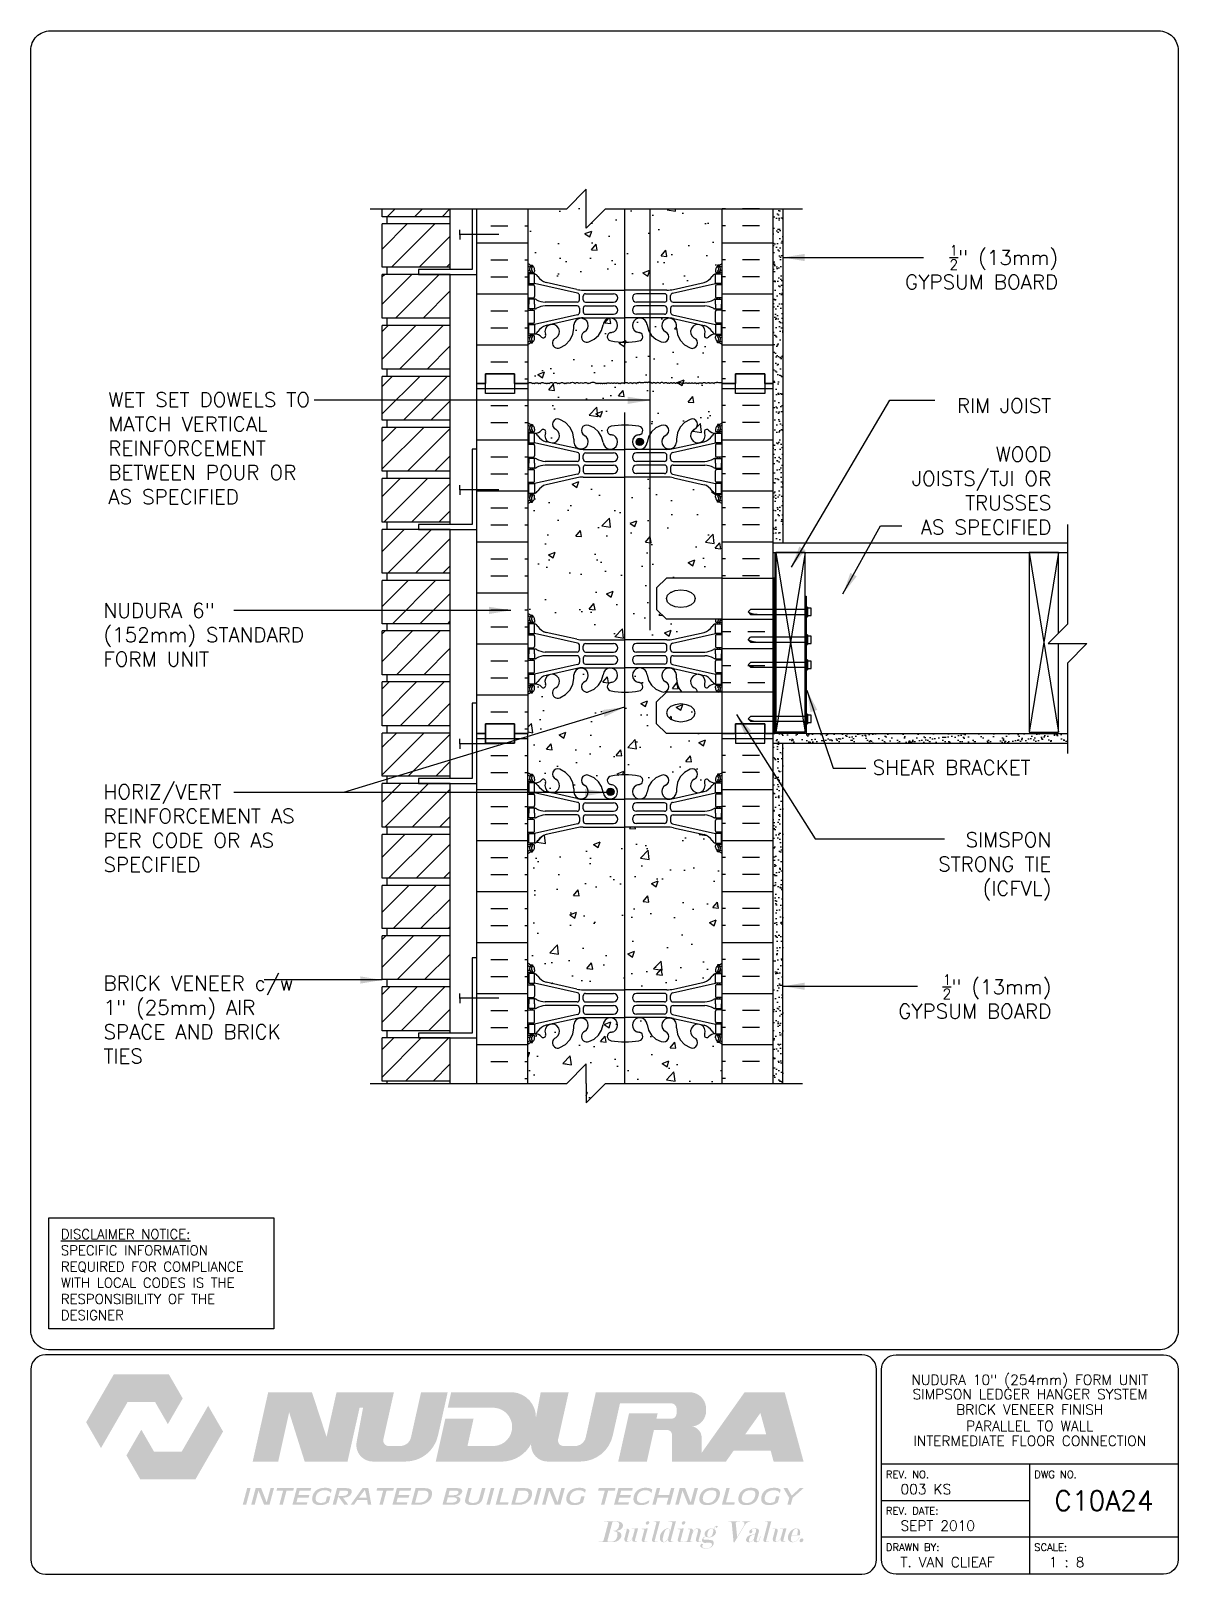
# Paper-space layout 'C10A24' of a CAD drawing. Header units: inches. Extents: x 0.42 to 7.8, y 0.49 to 10.41.
# The model-space entities are those that its viewports show. They can reach past a viewport. Long polylines and large blocks are cut down to what shows.
import ezdxf
from ezdxf.enums import TextEntityAlignment as Align

# ---------------------------------------------------------------- set-up
doc = ezdxf.new("R2010")
doc.units = ezdxf.units.IN
doc.header["$LTSCALE"] = 0.5
doc.header["$MEASUREMENT"] = 0
doc.linetypes.add('DASHED2', pattern=[0.375, 0.25, -0.125])
doc.linetypes.add('HIDDEN2', pattern=[0.1875, 0.125, -0.0625])
for name, color, linetype in [('HATCH', 12, 'Continuous'), ('line25', 2, 'Continuous'), ('LINE3', 3, 'Continuous'), ('LINE50', 5, 'Continuous'), ('LINE9', 9, 'Continuous'), ('LOGO', 7, 'Continuous'), ('TBK_LINE65', 3, 'Continuous'), ('TBK_TEXT', 4, 'Continuous'), ('TEXT', 4, 'Continuous'), ('Web_Edge', 9, 'Continuous')]:
    doc.layers.add(name, color=color, linetype=linetype)
doc.styles.add('DIM', font='romans.shx', dxfattribs={"width": 0.7})
doc.styles.add('ROMANS', font='romans.shx', dxfattribs={"height": 1.125})
doc.dimstyles.new('ext_12', dxfattribs={"dimscale": 12, "dimtxt": 0.09375, "dimasz": 0.09375, "dimexe": 0.09375, "dimexo": 0.0625, "dimgap": 0.0625, "dimtad": 1, "dimdec": 1, "dimzin": 3, "dimdsep": 46, "dimlunit": 4, "dimtxsty": 'DIM', "dimcen": 0.09, "dimdle": 0.09375, "dimclrt": 4, "dimadec": 0, "dimazin": 0, "dimtfac": 1, "dimtdec": 1, "dimtmove": 2, "dimatfit": 3, "dimfxl": 1, "dimfrac": 2, "dimtolj": 1, "dimtzin": 0, "dimarcsym": 0})
pattern_1 = [(37.5, (72.95396, 8.18813), (-0.0157483, 0.481706), [0, -0.38, 0, -0.425, 0, -0.40625]), (7.5, (72.95396, 8.18813), (0.442444, 0.7055365), [0, -0.205, 0, -0.3425, 0, -0.13125]), (327.5, (72.64646, 8.18813), (0.7785355, 0.0014148), [0, -0.125, 0, -0.45, 0, -0.5875]), (317.5, (72.64646, 8.18813), (0.7515317, 0.219419), [0, -0.0625, 0, -0.295, 0, -0.3375])]
pattern_2 = [(50, (124.755, 28.0497), (3.5863, -0.3138), [0.375, -4.125]), (355, (124.755, 28.0497), (-0.6938, 3.761), [0.3, -3.3]), (100.45, (125.0538, 28.0235), (2.8925, 3.4472), [0.3187, -3.5057]), (46.18, (124.755, 29.0497), (5.3362, -0.8276), [0.5625, -6.1875]), (96.64, (125.1996, 28.9807), (4.6733, 4.8706), [0.478, -5.2586]), (351.18, (124.755, 29.0497), (4.6733, 4.8706), [0.45, -4.95]), (21, (125.255, 28.7997), (2.9845, -2.0131), [0.375, -4.125]), (326, (125.255, 28.7997), (1.2166, 3.6258), [0.3, -3.3]), (71.45, (125.5037, 28.632), (4.2011, 1.6127), [0.3187, -3.5057]), (37.5, (124.755, 28.0497), (0.0608, 1.66447), [0, -3.26, 0, -3.35, 0, -3.3125]), (7.5, (124.755, 28.0497), (1.31535, 1.97206), [0, -1.91, 0, -3.185, 0, -1.2625]), (327.5, (123.64, 28.0497), (2.6691, -0.11277), [0, -1.25, 0, -3.9, 0, -5.175]), (317.5, (123.14, 28.0497), (2.9159, 0.5005), [0, -1.625, 0, -2.59, 0, -3.675])]

psp = doc.layouts.new('C10A24')

# ---------------------------------------------------------------- texts
at = {"layer": 'TBK_TEXT', "color": 7, "style": 'ROMANS'}
for s, p in [('REV. NO.', (5.9215, 1.107)), ('DWG NO.', (6.876, 1.107)), ('REV. DATE:', (5.9215, 0.8726)), ('DRAWN BY:', (5.9215, 0.6382)), ('SCALE:', (6.876, 0.6382))]:
    psp.add_text(s, height=0.04688, dxfattribs=at).set_placement(p)
at = {"layer": 'TEXT', "insert": (0.6134, 2.7065), "char_height": 0.0625, "width": 1.41371, "attachment_point": 1, "style": 'ROMANS'}
psp.add_mtext('{\\Fromans.shx|c1;\\LDISCLAIMER NOTICE:\\l\\PSPECIFIC INFORMATION REQUIRED FOR COMPLIANCE WITH LOCAL CODES IS THE RESPONSIBILITY OF THE DESIGNER}', dxfattribs=at)

msp = doc.modelspace()

# ---------------------------------------------------------------- texts
at = {"layer": 'TEXT', "char_height": 0.75, "style": 'ROMANS'}
for s, insert, width, attachment_point in [('\\A1;{\\H0.7x;\\S1/2;\\H1.4286x;"} (13mm) GYPSUM BOARD', (144.918, 50.298), 9.28726, 9), ('WET SET DOWELS TO MATCH VERTICAL REINFORCEMENT BETWEEN POUR OR AS SPECIFIED ', (96.035, 42.117), 11.70168, 4), ('\\A1;\\PRIM JOIST\\P\\PWOOD \\PJOISTS/TJI OR\\PTRUSSES \\PAS SPECIFIED', (144.565, 37.683), 12.00896, 9), ('NUDURA 6" (152mm) STANDARD FORM UNIT', (95.785, 32.522), 11.69947, 4), ('SHEAR BRACKET', (135.372, 25.692), 15.79937, 4), ('HORIZ/VERT REINFORCEMENT AS PER CODE OR AS SPECIFIED', (95.785, 22.571), 11.69947, 4), ('SIMSPON \\PSTRONG TIE\\P(ICFVL)', (144.565, 20.599), 15.79937, 6), ('BRICK VENEER c/w 1" (25mm) AIR SPACE AND BRICK TIES', (95.785, 12.722), 10.8749, 4), ('\\A1;{\\H0.7x;\\S1/2;\\H1.4286x;"} (13mm) GYPSUM BOARD', (144.565, 12.775), 10.57544, 9)]:
    msp.add_mtext(s, dxfattribs=dict(at, insert=insert, width=width, attachment_point=attachment_point))

# ---------------------------------------------------------------- blocks, each defined once
blk = doc.blocks.new('TITLEBLOCK-Tag')
at = {"style": 'ROMANS'}
for tag, height, p in [('TITLE_LINE_1', 0.0625, (0.927, -0.1328)), ('TITLE_LINE_2', 0.0625, (0.9294, -0.2258)), ('CENTRE-LINE-3', 0.0625, (0.927, -0.3246)), ('TITLE_LINE_4', 0.0625, (0.927, -0.4299)), ('TITLE_LINE_5', 0.0625, (0.927, -0.526)), ('DWG', 0.125, (1.4043, -0.9102))]:
    blk.add_attdef(tag, text='', height=height, dxfattribs=at).set_placement(p, align=Align.MIDDLE_CENTER)
for tag, p in [('LATEST_REVISION', (0.0954, -0.8366)), ('REVISION_DATE', (0.0954, -1.071)), ('DRAWN_BY', (0.0954, -1.3053)), ('SCALE', (1.0499, -1.3053))]:
    blk.add_attdef(tag, text='', height=0.0469, dxfattribs=at).set_placement(p, align=Align.MIDDLE_LEFT)

# ---------------------------------------------------------------- hatches: boundary and pattern name
at = {"layer": 'HATCH'}
h = msp.add_hatch(dxfattribs=at)
h.set_pattern_fill('AR-CONC', color=256, scale=0.5)
h.paths.add_polyline_path([(122.595, 54.442), (121.63, 54.442), (120.63, 53.442), (120.63, 55.442), (119.63, 54.442), (117.63, 54.442), (117.63, 51.635, 0.088416), (117.776, 51.537), (117.866, 51.537), (117.866, 51.496, -0.249069), (117.976, 51.288), (117.976, 51.221, -0.414214), (117.913, 51.158), (117.866, 51.158), (117.866, 51.088), (117.971, 51.088, -0.155529), (118.147, 50.954, 0.180914), (118.564, 50.643), (120.145, 50.29, 0.054974), (120.472, 50.254), (122.595, 50.254)])
h.paths.add_polyline_path([(123.897, 54.442), (122.595, 54.442), (122.595, 50.254), (122.63, 50.254), (123.897, 50.254)])
h.paths.add_polyline_path([(127.63, 54.442), (123.897, 54.442), (123.897, 50.254), (124.788, 50.254, 0.054974), (125.115, 50.29), (126.696, 50.643, 0.180914), (127.113, 50.954, -0.155529), (127.289, 51.088), (127.394, 51.088), (127.394, 51.158), (127.346, 51.158, -0.414214), (127.284, 51.221), (127.284, 51.288, -0.249069), (127.394, 51.496), (127.394, 51.537), (127.484, 51.537, 0.08841), (127.63, 51.635)])
h.paths.add_polyline_path([(125.27, 48.295), (125.271, 48.46, 0.371467), (124.935, 48.816, 0.024483), (124.788, 48.823), (122.63, 48.823), (121.874, 48.815, 0.392677), (121.5, 48.468, -0.30095), (120.764, 47.596, -1), (120.55, 48.107, 1.661382), (119.989, 48.46), (119.99, 48.295, -0.311223), (119.281, 47.279, -1), (119.067, 47.79, 2.155404), (118.528, 47.984), (118.54, 47.963, -0.834375), (118.329, 47.837, 0.23174), (117.971, 47.988), (117.866, 47.988), (117.866, 47.918), (117.913, 47.918, -0.414214), (117.976, 47.856), (117.976, 47.788, -0.249069), (117.866, 47.581), (117.866, 47.54), (117.776, 47.54, 0.088416), (117.63, 47.442), (117.63, 45.442), (117.63, 43.442, 0.088416), (117.776, 43.345), (117.866, 43.345), (117.866, 43.303, -0.249069), (117.976, 43.096), (117.976, 43.029, -0.414214), (117.913, 42.966), (117.866, 42.966), (117.866, 42.896), (117.971, 42.896, 0.231736), (118.329, 43.047, -0.8344), (118.54, 42.922), (118.528, 42.9, 2.155404), (119.067, 43.095, -1), (119.281, 43.606, -0.311223), (119.99, 42.59), (119.989, 42.425, 1.661382), (120.55, 42.778, -1), (120.764, 43.289, -0.30095), (121.5, 42.416, 1.661382), (122.061, 42.769, 0.055617), (121.882, 42.815, -0.843243), (121.916, 43.247, -0.047544), (122.63, 43.312, -0.047544), (123.344, 43.247, -0.843243), (123.378, 42.815, 0.055617), (123.199, 42.769, 1.661382), (123.76, 42.416, -0.30095), (124.496, 43.289, -1), (124.71, 42.778, 1.661382), (125.271, 42.425), (125.27, 42.59, -0.311223), (125.979, 43.606, -1), (126.193, 43.095, 2.155404), (126.732, 42.9), (126.72, 42.922, -0.834375), (126.931, 43.047, 0.23174), (127.289, 42.896), (127.394, 42.896), (127.394, 42.966), (127.346, 42.966, -0.414214), (127.284, 43.029), (127.284, 43.096, -0.249069), (127.394, 43.303), (127.394, 43.345), (127.484, 43.345, 0.08841), (127.63, 43.442), (127.63, 45.442), (127.63, 47.442, 0.08841), (127.484, 47.54), (127.394, 47.54), (127.394, 47.581, -0.249069), (127.284, 47.788), (127.284, 47.856, -0.414214), (127.346, 47.918), (127.394, 47.918), (127.394, 47.988), (127.289, 47.988, 0.231736), (126.931, 47.837, -0.8344), (126.72, 47.963), (126.732, 47.984, 2.155404), (126.193, 47.79, -1), (125.979, 47.279, -0.311223)])
h.paths.add_polyline_path([(123.573, 42.444, -1), (123.198, 42.444, -1)], flags=16)
h.paths.add_polyline_path([(122.595, 40.631), (120.472, 40.631, 0.054974), (120.145, 40.594), (118.564, 40.242, 0.17445), (118.157, 39.946, -0.168672), (117.971, 39.796), (117.866, 39.796), (117.866, 39.726), (117.913, 39.726, -0.414214), (117.976, 39.664), (117.976, 39.596, -0.249069), (117.866, 39.389), (117.866, 39.347), (117.776, 39.347, 0.088416), (117.63, 39.25), (117.63, 33.635, 0.088416), (117.776, 33.537), (117.866, 33.537), (117.866, 33.496, -0.249069), (117.976, 33.288), (117.976, 33.221, -0.414214), (117.913, 33.158), (117.866, 33.158), (117.866, 33.088), (117.971, 33.088, -0.168672), (118.157, 32.939, 0.17445), (118.564, 32.643), (120.145, 32.29, 0.054974), (120.472, 32.254), (122.595, 32.254)])
h.paths.add_polyline_path([(122.63, 40.631), (122.595, 40.631), (122.595, 32.254), (122.63, 32.254), (124.788, 32.254, 0.054974), (125.115, 32.29), (126.696, 32.643, 0.17445), (127.103, 32.939, -0.168672), (127.289, 33.088), (127.394, 33.088), (127.394, 33.158), (127.346, 33.158, -0.414214), (127.284, 33.221), (127.284, 33.288, -0.028911), (127.286, 33.317), (124.755, 33.317), (124.255, 33.817), (124.255, 34.942), (124.755, 35.442), (127.63, 35.442), (127.63, 39.25, 0.08841), (127.484, 39.347), (127.394, 39.347), (127.394, 39.389, -0.249069), (127.284, 39.596), (127.284, 39.664, -0.414214), (127.346, 39.726), (127.394, 39.726), (127.394, 39.796), (127.289, 39.796, -0.168672), (127.103, 39.946, 0.17445), (126.696, 40.242), (125.115, 40.594, 0.054974), (124.788, 40.631)])
h.paths.add_polyline_path([(122.595, 29.573, -0.045225), (121.916, 29.638, -0.843243), (121.882, 30.07, 0.055617), (122.061, 30.115, 1.604516), (121.502, 30.491, -0.307094), (120.764, 29.596, -1), (120.55, 30.107, 1.661382), (119.989, 30.46), (119.99, 30.314, -0.316114), (119.281, 29.279, -1), (119.067, 29.79, 2.155404), (118.528, 29.984), (118.54, 29.963, -0.834375), (118.329, 29.837, 0.23174), (117.971, 29.988), (117.866, 29.988), (117.866, 29.918), (117.913, 29.918, -0.414214), (117.976, 29.856), (117.976, 29.788, -0.249069), (117.866, 29.581), (117.866, 29.54), (117.776, 29.54, 0.088416), (117.63, 29.442), (117.63, 27.442), (117.63, 25.442, 0.088416), (117.776, 25.345), (117.866, 25.345), (117.866, 25.303, -0.249069), (117.976, 25.096), (117.976, 25.029, -0.414214), (117.913, 24.966), (117.866, 24.966), (117.866, 24.896), (117.971, 24.896, 0.231736), (118.329, 25.047, -0.8344), (118.54, 24.922), (118.528, 24.9, 2.155404), (119.067, 25.095, -1), (119.281, 25.606, -0.311223), (119.99, 24.59), (119.989, 24.425, 1.661382), (120.55, 24.778, -1), (120.764, 25.289, -0.307094), (121.502, 24.393, 1.604516), (122.061, 24.769, 0.055617), (121.882, 24.815, -0.843243), (121.916, 25.247, -0.045225), (122.595, 25.312)])
h.paths.add_polyline_path([(122.062, 24.444, -1), (121.687, 24.444, -1)], flags=16)
h.paths.add_polyline_path([(127.63, 27.442), (124.755, 27.442), (124.255, 27.942), (124.255, 29.067), (124.755, 29.567), (125.554, 29.567, -0.184932), (125.27, 30.295), (125.271, 30.46, 1.661382), (124.71, 30.107, -1), (124.496, 29.596, -0.307094), (123.757, 30.491, 1.604516), (123.199, 30.115, 0.055617), (123.378, 30.07, -0.843243), (123.344, 29.638, -0.047544), (122.63, 29.573, -0.002314), (122.595, 29.573), (122.595, 25.312, -0.002314), (122.63, 25.312, -0.047544), (123.344, 25.247, -0.843243), (123.378, 24.815, 0.055617), (123.199, 24.769, 1.604516), (123.757, 24.393, -0.307094), (124.496, 25.289, -1), (124.71, 24.778, 1.661382), (125.271, 24.425), (125.27, 24.57, -0.316114), (125.979, 25.606, -1), (126.193, 25.095, 2.155404), (126.732, 24.9), (126.72, 24.922, -0.834375), (126.931, 25.047, 0.23174), (127.289, 24.896), (127.394, 24.896), (127.394, 24.966), (127.346, 24.966, -0.414214), (127.284, 25.029), (127.284, 25.096, -0.249069), (127.394, 25.303), (127.394, 25.345), (127.484, 25.345, 0.08841), (127.63, 25.442)])
h.paths.add_polyline_path([(126.732, 29.984, 2.155404), (126.193, 29.79, -0.270238), (126.361, 29.567), (127.394, 29.567), (127.394, 29.581, -0.249069), (127.284, 29.788), (127.284, 29.856, -0.414214), (127.346, 29.918), (127.394, 29.918), (127.394, 29.988), (127.289, 29.988, 0.231736), (126.931, 29.837, -0.8344), (126.72, 29.963)], flags=17)
h.paths.add_polyline_path([(122.595, 22.631), (120.472, 22.631, 0.054974), (120.145, 22.594), (118.564, 22.242, 0.17445), (118.157, 21.946, -0.168672), (117.971, 21.796), (117.866, 21.796), (117.866, 21.726), (117.913, 21.726, -0.414214), (117.976, 21.664), (117.976, 21.596, -0.249069), (117.866, 21.389), (117.866, 21.347), (117.776, 21.347, 0.088416), (117.63, 21.25), (117.63, 15.635, 0.088416), (117.776, 15.537), (117.866, 15.537), (117.866, 15.496, -0.249069), (117.976, 15.288), (117.976, 15.221, -0.414214), (117.913, 15.158), (117.866, 15.158), (117.866, 15.088), (117.971, 15.088, -0.168672), (118.157, 14.939, 0.17445), (118.564, 14.643), (120.145, 14.29, 0.054974), (120.472, 14.254), (122.595, 14.254)])
h.paths.add_polyline_path([(127.63, 21.25, 0.08841), (127.484, 21.347), (127.394, 21.347), (127.394, 21.389, -0.249069), (127.284, 21.596), (127.284, 21.664, -0.414214), (127.346, 21.726), (127.394, 21.726), (127.394, 21.796), (127.289, 21.796, -0.168672), (127.103, 21.946, 0.17445), (126.696, 22.242), (125.115, 22.594, 0.054974), (124.788, 22.631), (122.63, 22.631), (122.595, 22.631), (122.595, 14.254), (122.63, 14.254), (124.788, 14.254, 0.054974), (125.115, 14.29), (126.696, 14.643, 0.17445), (127.103, 14.939, -0.168672), (127.289, 15.088), (127.394, 15.088), (127.394, 15.158), (127.346, 15.158, -0.414214), (127.284, 15.221), (127.284, 15.288, -0.249069), (127.394, 15.496), (127.394, 15.537), (127.484, 15.537, 0.08841), (127.63, 15.635)])
h.paths.add_polyline_path([(125.979, 11.279, -0.311223), (125.27, 12.295), (125.271, 12.46, 1.661382), (124.71, 12.107, -1), (124.496, 11.596, -0.307094), (123.757, 12.491, 1.604516), (123.199, 12.115, 0.055617), (123.378, 12.07, -0.843243), (123.344, 11.638, -0.047544), (122.63, 11.573, -0.002314), (122.595, 11.573), (122.595, 9.442), (127.63, 9.442), (127.63, 11.442, 0.08841), (127.484, 11.54), (127.394, 11.54), (127.394, 11.581, -0.249069), (127.284, 11.788), (127.284, 11.856, -0.414214), (127.346, 11.918), (127.394, 11.918), (127.394, 11.988), (127.289, 11.988, 0.231736), (126.931, 11.837, -0.8344), (126.72, 11.963), (126.732, 11.984, 2.155404), (126.193, 11.79, -1)])
h.paths.add_polyline_path([(122.595, 11.573, -0.045225), (121.916, 11.638, -0.843243), (121.882, 12.07, 0.055617), (122.061, 12.115, 1.604516), (121.502, 12.491, -0.307094), (120.764, 11.596, -1), (120.55, 12.107, 1.661382), (119.989, 12.46), (119.99, 12.314, -0.316114), (119.281, 11.279, -1), (119.067, 11.79, 2.155404), (118.528, 11.984), (118.54, 11.963, -0.834375), (118.329, 11.837, 0.23174), (117.971, 11.988), (117.866, 11.988), (117.866, 11.918), (117.913, 11.918, -0.414214), (117.976, 11.856), (117.976, 11.788, -0.249069), (117.866, 11.581), (117.866, 11.54), (117.776, 11.54, 0.088416), (117.63, 11.442), (117.63, 9.442), (119.63, 9.442), (120.63, 10.442), (120.63, 9.442), (120.63, 8.442), (121.63, 9.442), (122.595, 9.442)])
h = msp.add_hatch(dxfattribs=at)
h.set_pattern_fill('ANSI31', color=256, scale=8, style=0)
h.set_pattern_definition([(45, (103.8286, -3.4325), (-0.707107, 0.707107), [])])
h.paths.add_polyline_path([(113.63, 30.092), (110.13, 30.092), (110.13, 27.842), (113.63, 27.842)])
h.paths.add_polyline_path([(113.63, 32.717), (110.13, 32.717), (110.13, 30.467), (113.63, 30.467)])
h.paths.add_polyline_path([(113.63, 35.313), (110.13, 35.313), (110.13, 33.092), (113.63, 33.092)])
h.paths.add_polyline_path([(113.63, 37.938), (110.13, 37.938), (110.13, 35.688), (113.63, 35.688)])
h.paths.add_polyline_path([(113.63, 40.538), (112.005, 40.538), (112.005, 40.563), (110.13, 40.563), (110.13, 38.313), (113.63, 38.313)])
h.paths.add_polyline_path([(113.63, 43.188), (110.13, 43.188), (110.13, 40.938), (113.63, 40.938)])
h.paths.add_polyline_path([(113.63, 45.813), (110.13, 45.813), (110.13, 43.563), (113.63, 43.563)])
h.paths.add_polyline_path([(113.63, 48.438), (110.13, 48.438), (110.13, 46.188), (113.63, 46.188)])
h.paths.add_polyline_path([(113.63, 51.038), (112.005, 51.038), (112.005, 51.063), (110.13, 51.063), (110.13, 48.813), (113.63, 48.813)])
h.paths.add_polyline_path([(113.63, 53.658), (110.13, 53.658), (110.13, 51.438), (113.63, 51.438)])
h.paths.add_polyline_path([(113.63, 54.442), (110.13, 54.442), (110.13, 54.033), (113.63, 54.033)])
h = msp.add_hatch(dxfattribs=at)
h.set_pattern_fill('INSUL', color=256, scale=7, style=0)
h.set_pattern_definition([(0, (-2808.5316, -351.5672), (0, 2.625), []), (0, (-2808.5316, -350.6922), (0, 2.625), [0.875, -0.875]), (0, (-2808.5316, -349.8172), (0, 2.625), [0.875, -0.875])])
h.paths.add_polyline_path([(117.63, 54.442), (115.005, 54.442), (115.005, 45.442), (115.442, 45.442), (115.442, 45.942), (116.942, 45.942), (116.942, 45.442), (117.63, 45.442)])
h = msp.add_hatch(dxfattribs=at)
h.set_pattern_fill('INSUL', color=256, scale=7, style=0)
h.set_pattern_definition([(180, (3053.7915, -351.5672), (0, 2.625), []), (180, (3053.7915, -350.6922), (0, 2.625), [0.875, -0.875]), (180, (3053.7915, -349.8172), (0, 2.625), [0.875, -0.875])])
h.paths.add_polyline_path([(130.255, 54.442), (127.63, 54.442), (127.63, 45.442), (128.317, 45.442), (128.317, 45.942), (129.817, 45.942), (129.817, 45.442), (130.255, 45.442)])
h = msp.add_hatch(dxfattribs=at)
h.set_pattern_fill('AR-SAND', color=256, scale=0.25, style=0)
h.set_pattern_definition(pattern_1)
h.paths.add_polyline_path([(130.755, 54.442), (130.255, 54.442), (130.255, 37.255), (130.755, 37.255)])
h = msp.add_hatch(dxfattribs=at)
h.set_pattern_fill('INSUL', color=256, scale=7, style=0)
h.set_pattern_definition([(0, (-2808.5316, -369.5672), (0, 2.625), []), (0, (-2808.5316, -368.6922), (0, 2.625), [0.875, -0.875]), (0, (-2808.5316, -367.8172), (0, 2.625), [0.875, -0.875])])
h.paths.add_polyline_path([(115.005, 27.442), (115.442, 27.442), (115.442, 27.942), (116.942, 27.942), (116.942, 27.442), (117.63, 27.442), (117.63, 45.442), (116.942, 45.442), (116.942, 45.942), (115.442, 45.942), (115.442, 45.442), (115.005, 45.442)])
h = msp.add_hatch(dxfattribs=at)
h.set_pattern_fill('INSUL', color=256, scale=7, style=0)
h.set_pattern_definition([(180, (3053.7915, -369.5672), (0, 2.625), []), (180, (3053.7915, -368.6922), (0, 2.625), [0.875, -0.875]), (180, (3053.7915, -367.8172), (0, 2.625), [0.875, -0.875])])
h.paths.add_polyline_path([(127.63, 35.442), (130.255, 35.442), (130.255, 45.442), (129.817, 45.442), (129.817, 45.942), (128.317, 45.942), (128.317, 45.442), (127.63, 45.442)])
h = msp.add_hatch(dxfattribs=at)
h.set_pattern_fill('AR-CONC', color=256, scale=0.5, style=0)
h.set_pattern_definition(pattern_2)
edge = h.paths.add_edge_path()
edge.add_ellipse((125.501, 34.38), major_axis=(-0.746, 0), ratio=0.610344, start_angle=0, end_angle=360)
h = msp.add_hatch(dxfattribs=at)
h.set_pattern_fill('INSUL', color=256, scale=7, style=0)
h.set_pattern_definition([(0, (72.954, 8.1881), (0, 2.625), []), (0, (72.954, 9.0631), (0, 2.625), [0.875, -0.875]), (0, (72.954, 9.9381), (0, 2.625), [0.875, -0.875])])
h.paths.add_polyline_path([(130.255, 33.317), (127.63, 33.317), (127.63, 29.567), (130.255, 29.567)])
h = msp.add_hatch(dxfattribs=at)
h.set_pattern_fill('AR-CONC', color=256, scale=0.5, style=0)
h.set_pattern_definition(pattern_2)
edge = h.paths.add_edge_path()
edge.add_ellipse((125.501, 28.505), major_axis=(-0.746, 0), ratio=0.610344, start_angle=0, end_angle=360, ccw=False)
h = msp.add_hatch(dxfattribs=at)
h.set_pattern_fill('INSUL', color=256, scale=7, style=0)
h.set_pattern_definition([(7e-15, (-2808.5316, -387.5672), (0, 2.625), []), (7e-15, (-2808.5316, -386.6922), (0, 2.625), [0.875, -0.875]), (7e-15, (-2808.5316, -385.8172), (0, 2.625), [0.875, -0.875])])
h.paths.add_polyline_path([(115.005, 9.442), (115.442, 9.442), (115.442, 9.942), (116.942, 9.942), (116.942, 9.442), (117.63, 9.442), (117.63, 27.442), (116.942, 27.442), (116.942, 27.942), (115.442, 27.942), (115.442, 27.442), (115.005, 27.442)])
h = msp.add_hatch(dxfattribs=at)
h.set_pattern_fill('INSUL', color=256, scale=7, style=0)
h.set_pattern_definition([(180, (3053.7915, -387.5672), (0, 2.625), []), (180, (3053.7915, -386.6922), (0, 2.625), [0.875, -0.875]), (180, (3053.7915, -385.8172), (0, 2.625), [0.875, -0.875])])
h.paths.add_polyline_path([(130.255, 9.442), (129.817, 9.442), (129.817, 9.942), (128.317, 9.942), (128.317, 9.442), (127.63, 9.442), (127.63, 27.442), (128.317, 27.442), (128.317, 27.942), (129.817, 27.942), (129.817, 27.442), (130.255, 27.442)])
h = msp.add_hatch(dxfattribs=at)
h.set_pattern_fill('ANSI31', color=256, scale=8, style=0)
h.set_pattern_definition([(45, (68.954, 8.1881), (-0.707107, 0.707107), [])])
h.paths.add_polyline_path([(113.63, 25.247), (113.63, 27.467), (110.13, 27.467), (110.13, 25.247)])
h.paths.add_polyline_path([(113.63, 22.622), (113.63, 24.872), (110.13, 24.872), (110.13, 22.622)])
h.paths.add_polyline_path([(113.63, 19.997), (113.63, 22.247), (110.13, 22.247), (110.13, 19.997)])
h.paths.add_polyline_path([(113.63, 17.402), (113.63, 19.622), (110.13, 19.622), (110.13, 17.402)])
h.paths.add_polyline_path([(113.63, 14.777), (113.63, 17.027), (110.13, 17.027), (110.13, 14.777)])
h.paths.add_polyline_path([(110.13, 14.402), (110.13, 12.152), (113.63, 12.152), (113.63, 14.402)])
h.paths.add_polyline_path([(113.63, 9.557), (113.63, 11.777), (110.13, 11.777), (110.13, 9.557)])
h = msp.add_hatch(dxfattribs=at)
h.set_pattern_fill('AR-SAND', color=256, scale=0.25, style=0)
h.set_pattern_definition(pattern_1)
h.paths.add_polyline_path([(145.406, 26.942), (145.406, 27.442), (131.96, 27.442), (130.335, 27.442), (130.255, 27.442), (130.255, 26.942)])
h = msp.add_hatch(dxfattribs=at)
h.set_pattern_fill('AR-SAND', color=256, scale=0.25, style=0)
h.set_pattern_definition(pattern_1)
h.paths.add_polyline_path([(130.755, 26.942), (130.255, 26.942), (130.255, 9.442), (130.755, 9.442)])
at = {"layer": 'LINE3'}
for points in [[(123.198, 42.444, 1), (123.573, 42.444, 1)], [(121.687, 24.444, 1), (122.062, 24.444, 1)]]:
    msp.add_hatch(color=256, dxfattribs=at).paths.add_polyline_path(points)

# ---------------------------------------------------------------- linework, layer by layer
at = {"layer": 'HATCH'}
for p, q in [((130.397, 36.755), (131.897, 27.505)), ((131.897, 36.755), (130.397, 27.505)), ((143.431, 36.755), (144.931, 27.505)), ((144.931, 36.755), (143.431, 27.505))]:
    msp.add_line(p, q, dxfattribs=at)
for points in [[(117.63, 45.442, -0.520567), (117.861, 45.442, -0.520567), (117.981, 45.442, -0.520567), (118.165, 45.442, -0.520567), (118.27, 45.442, -0.520567), (118.48, 45.442, -0.520567), (118.606, 45.442, -0.520567), (118.732, 45.442, -0.520567), (118.942, 45.442, -0.520567), (119.151, 45.442, -0.520567), (119.272, 45.442, -0.520567), (119.498, 45.442, -0.520567), (119.592, 45.442, -0.520567), (119.781, 45.442, -0.520567), (120.059, 45.442, -0.520567), (120.269, 45.442, -0.520567), (120.468, 45.442, -0.520567), (120.715, 45.442, -0.520567), (120.825, 45.442, -0.520567), (121.131, 45.442, -0.520567), (121.236, 45.442, -0.520567), (121.352, 45.442, -0.520567), (121.472, 45.442, -0.520567), (121.562, 45.442, -0.520567), (121.677, 45.442, -0.520567), (121.855, 45.442, -0.520567), (122.002, 45.442, -0.520567), (122.154, 45.442, -0.520567), (122.312, 45.442, -0.520567), (122.411, 45.442, -0.520567), (122.59, 45.442, -0.520567), (122.81, 45.442, -0.520567), (123.004, 45.442, -0.520567), (123.209, 45.442, -0.520567), (123.309, 45.484, -0.520567), (123.44, 45.484, -0.520567), (123.529, 45.484, -0.520567), (123.612, 45.484)], [(125.612, 45.472, 0.272614), (125.547, 45.442, 0.520567), (125.368, 45.442, 0.520567), (125.222, 45.442, 0.520567), (125.069, 45.442, 0.520567), (124.912, 45.442, 0.520567), (124.812, 45.442, 0.520567), (124.634, 45.442, 0.520567), (124.414, 45.442, 0.520567), (124.219, 45.442, 0.520567), (124.015, 45.442, 0.520567), (123.915, 45.484, 0.520567), (123.784, 45.484, 0.520567), (123.695, 45.484, 0.520567), (123.612, 45.484)], [(125.612, 45.472, -0.272614), (125.677, 45.442, -0.520567), (125.855, 45.442, -0.520567), (126.002, 45.442, -0.520567), (126.154, 45.442, -0.520567), (126.312, 45.442, -0.520567), (126.411, 45.442, -0.520567), (126.59, 45.442, -0.520567), (126.81, 45.442, -0.520567), (127.004, 45.442, -0.520567), (127.209, 45.442, -0.520567), (127.309, 45.484, -0.520567), (127.44, 45.484, -0.520567), (127.529, 45.484, -0.520567), (127.612, 45.484)]]:
    msp.add_lwpolyline(points, format="xyb", dxfattribs=at)
at = {"layer": 'line25'}
for p, q in [((110.13, 54.033), (110.13, 54.442)), ((113.63, 54.033), (110.13, 54.033)), ((110.38, 53.658), (110.38, 54.033)), ((113.63, 51.313), (113.63, 54.442)), ((117.63, 54.442), (117.63, 45.442)), ((127.63, 45.442), (127.63, 54.442)), ((110.13, 51.438), (110.13, 53.658)), ((113.63, 53.658), (110.13, 53.658)), ((113.63, 51.438), (110.13, 51.438)), ((110.13, 48.813), (110.13, 51.063)), ((113.63, 51.063), (110.13, 51.063)), ((110.38, 51.063), (110.38, 51.438)), ((113.63, 38.188), (113.63, 51.063)), ((113.63, 48.813), (110.13, 48.813)), ((110.13, 46.188), (110.13, 48.438)), ((113.63, 48.438), (110.13, 48.438)), ((110.38, 48.438), (110.38, 48.813)), ((113.63, 46.188), (110.13, 46.188)), ((110.38, 45.813), (110.38, 46.188)), ((113.63, 45.813), (110.13, 45.813)), ((110.13, 43.563), (110.13, 45.813)), ((117.63, 45.442), (117.63, 27.442)), ((127.63, 21.817), (127.63, 45.442)), ((113.63, 43.563), (110.13, 43.563)), ((113.63, 43.188), (110.13, 43.188)), ((110.13, 40.938), (110.13, 43.188)), ((110.38, 43.188), (110.38, 43.563)), ((113.63, 40.938), (110.13, 40.938)), ((113.63, 40.563), (110.13, 40.563)), ((110.13, 38.313), (110.13, 40.563)), ((110.38, 40.563), (110.38, 40.938)), ((113.63, 38.313), (110.13, 38.313)), ((110.38, 37.938), (110.38, 38.313)), ((113.63, 37.938), (110.13, 37.938)), ((110.13, 35.688), (110.13, 37.938)), ((113.63, 25.122), (113.63, 37.938)), ((130.255, 36.755), (145.406, 36.755)), ((113.63, 35.688), (110.13, 35.688)), ((113.63, 35.313), (110.13, 35.313)), ((110.13, 33.092), (110.13, 35.313)), ((110.38, 35.313), (110.38, 35.688)), ((131.897, 34.505), (131.897, 27.505)), ((113.63, 33.092), (110.13, 33.092)), ((113.63, 32.717), (110.13, 32.717)), ((110.13, 30.467), (110.13, 32.717)), ((110.38, 32.717), (110.38, 33.092)), ((113.63, 30.467), (110.13, 30.467)), ((110.38, 30.092), (110.38, 30.467)), ((113.63, 30.092), (110.13, 30.092)), ((110.13, 27.842), (110.13, 30.092)), ((113.63, 27.842), (110.13, 27.842)), ((110.38, 27.467), (110.38, 27.842)), ((113.63, 27.467), (110.13, 27.467)), ((110.13, 25.247), (110.13, 27.467)), ((117.63, 9.442), (117.63, 27.442)), ((131.897, 27.505), (130.397, 27.505)), ((131.96, 27.442), (145.406, 27.442)), ((131.96, 27.442), (133.272, 27.442)), ((113.63, 25.247), (110.13, 25.247)), ((113.63, 24.872), (110.13, 24.872)), ((110.13, 22.622), (110.13, 24.872)), ((110.38, 24.872), (110.38, 25.247)), ((113.63, 12.027), (113.63, 24.872)), ((113.63, 22.622), (110.13, 22.622)), ((113.63, 22.247), (110.13, 22.247)), ((110.13, 19.997), (110.13, 22.247)), ((110.38, 22.247), (110.38, 22.622)), ((127.63, 9.442), (127.63, 21.817)), ((113.63, 19.997), (110.13, 19.997)), ((110.38, 19.622), (110.38, 19.997)), ((113.63, 19.622), (110.13, 19.622)), ((110.13, 17.402), (110.13, 19.622)), ((113.63, 17.402), (110.13, 17.402)), ((113.63, 17.027), (110.13, 17.027)), ((110.13, 14.777), (110.13, 17.027)), ((110.38, 17.027), (110.38, 17.402)), ((113.63, 14.777), (110.13, 14.777)), ((113.63, 14.402), (110.13, 14.402)), ((110.13, 12.152), (110.13, 14.402)), ((110.38, 14.402), (110.38, 14.777)), ((113.63, 12.152), (110.13, 12.152)), ((110.38, 11.777), (110.38, 12.152)), ((117.63, 9.63), (117.63, 12.692)), ((113.63, 11.777), (110.13, 11.777)), ((110.13, 9.557), (110.13, 11.777)), ((113.63, 9.442), (113.63, 11.777)), ((113.63, 9.557), (110.13, 9.557)), ((110.38, 9.442), (110.38, 9.557))]:
    msp.add_line(p, q, dxfattribs=at)
at = {"layer": 'line25', "color": 9}
for p, q in [((128.96, 33.696), (129.085, 33.821)), ((128.96, 33.696), (129.085, 33.571)), ((132.022, 33.946), (131.96, 33.946)), ((131.96, 33.946), (131.96, 33.446)), ((131.96, 33.446), (132.022, 33.446)), ((132.022, 33.946), (132.022, 33.446)), ((132.21, 33.884), (132.022, 33.884)), ((132.022, 33.509), (132.21, 33.509)), ((132.21, 33.509), (132.21, 33.884)), ((128.96, 32.268), (129.085, 32.393)), ((128.96, 32.268), (129.085, 32.143)), ((132.022, 32.518), (131.96, 32.518)), ((131.96, 32.518), (131.96, 32.018)), ((131.96, 32.018), (132.022, 32.018)), ((132.022, 32.518), (132.022, 32.018)), ((132.21, 32.455), (132.022, 32.455)), ((132.022, 32.08), (132.21, 32.08)), ((132.21, 32.08), (132.21, 32.455)), ((128.96, 30.974), (129.085, 31.099)), ((128.96, 30.974), (129.085, 30.849)), ((132.022, 31.224), (131.96, 31.224)), ((131.96, 31.224), (131.96, 30.724)), ((132.022, 31.224), (132.022, 30.724)), ((132.21, 31.161), (132.022, 31.161)), ((132.21, 30.786), (132.21, 31.161)), ((131.96, 30.724), (132.022, 30.724)), ((132.022, 30.786), (132.21, 30.786)), ((128.96, 28.195), (129.085, 28.32)), ((128.96, 28.195), (129.085, 28.07)), ((132.022, 28.445), (131.96, 28.445)), ((131.96, 28.445), (131.96, 27.945)), ((131.96, 27.945), (132.022, 27.945)), ((132.022, 28.445), (132.022, 27.945)), ((132.21, 28.382), (132.022, 28.382)), ((132.022, 28.007), (132.21, 28.007)), ((132.21, 28.007), (132.21, 28.382))]:
    msp.add_line(p, q, dxfattribs=at)
at = {"layer": 'line25'}
msp.add_lwpolyline([(130.397, 27.505), (131.897, 27.505), (131.897, 36.755), (130.397, 36.755)], close=True, dxfattribs=at)
msp.add_lwpolyline([(144.931, 32.592), (144.931, 36.755), (143.431, 36.755), (143.431, 27.505), (144.931, 27.505), (144.931, 32.067)], dxfattribs=at)
at = {"layer": 'line25', "color": 9}
for points in [[(129.085, 33.571), (131.96, 33.571), (131.96, 33.821), (129.085, 33.821)], [(129.085, 32.143), (131.96, 32.143), (131.96, 32.393), (129.085, 32.393)], [(129.085, 30.849), (131.96, 30.849), (131.96, 31.099), (129.085, 31.099)], [(129.085, 28.07), (131.96, 28.07), (131.96, 28.32), (129.085, 28.32)]]:
    msp.add_lwpolyline(points, dxfattribs=at)
for points in [[(128.96, 33.696), (129.159, 33.619), (129.529, 33.571)], [(128.96, 32.268), (129.159, 32.19), (129.529, 32.143)], [(128.96, 30.974), (129.159, 30.896), (129.529, 30.849)], [(128.96, 28.195), (129.159, 28.117), (129.529, 28.07)]]:
    msp.add_spline(points, degree=3, dxfattribs=at)
at = {"layer": 'LINE3'}
for p, q in [((122.595, 54.442), (122.595, 45.449)), ((123.897, 54.442), (123.897, 32.75))]:
    msp.add_line(p, q, dxfattribs=at)
at = {"layer": 'LINE3', "color": 3}
msp.add_line((122.595, 43.949), (122.595, 9.447), dxfattribs=at)
at = {"layer": 'LINE3'}
for centre in [(123.386, 42.444), (121.874, 24.444)]:
    msp.add_circle(centre, 0.188, dxfattribs=at)
at = {"layer": 'LINE50'}
for p, q in [((115.005, 45.442), (115.005, 54.442)), ((130.255, 45.442), (130.255, 54.442)), ((115.005, 27.442), (115.005, 45.442)), ((130.255, 27.442), (130.255, 45.442)), ((115.005, 9.442), (115.005, 27.442)), ((130.255, 9.442), (130.255, 27.442))]:
    msp.add_line(p, q, dxfattribs=at)
for points in [[(115.005, 45.442), (115.442, 45.442), (115.442, 45.942), (116.942, 45.942), (116.942, 45.442), (117.63, 45.442)], [(117.63, 45.442), (116.942, 45.442), (116.942, 45.942), (115.442, 45.942), (115.442, 45.442), (115.005, 45.442)], [(130.255, 45.442), (129.817, 45.442), (129.817, 45.942), (128.317, 45.942), (128.317, 45.442), (127.63, 45.442)], [(127.63, 45.442), (128.317, 45.442), (128.317, 45.942), (129.817, 45.942), (129.817, 45.442), (130.255, 45.442)], [(117.63, 27.442), (116.942, 27.442), (116.942, 27.942), (115.442, 27.942), (115.442, 27.442), (115.005, 27.442)], [(115.005, 27.442), (115.442, 27.442), (115.442, 27.942), (116.942, 27.942), (116.942, 27.442), (117.63, 27.442)], [(115.005, 27.442), (115.442, 27.442), (115.442, 27.942), (116.942, 27.942), (116.942, 27.442), (117.63, 27.442)], [(127.63, 27.442), (128.317, 27.442), (128.317, 27.942), (129.817, 27.942), (129.817, 27.442), (130.255, 27.442)], [(130.255, 27.442), (129.817, 27.442), (129.817, 27.942), (128.317, 27.942), (128.317, 27.442), (127.63, 27.442)]]:
    msp.add_lwpolyline(points, dxfattribs=at)
at = {"layer": 'LINE9'}
for p, q in [((120.63, 55.442), (119.63, 54.442)), ((120.63, 53.442), (120.63, 55.442)), ((109.505, 54.442), (119.63, 54.442)), ((120.63, 53.442), (121.63, 54.442)), ((121.63, 54.442), (131.755, 54.442)), ((130.755, 54.442), (130.755, 37.255)), ((114.13, 53.1), (114.13, 53.35)), ((114.13, 53.125), (116.13, 53.125)), ((114.13, 53.1), (114.13, 52.85)), ((114.13, 39.975), (114.13, 40.225)), ((114.13, 40), (116.13, 40)), ((114.13, 39.975), (114.13, 39.725)), ((130.255, 37.255), (145.406, 37.255)), ((130.335, 36.755), (130.335, 27.442)), ((124.755, 35.442), (124.255, 34.942)), ((127.63, 35.442), (124.755, 35.442)), ((131.897, 34.505), (131.96, 34.505)), ((131.96, 34.505), (131.96, 27.442)), ((124.755, 33.317), (124.255, 33.817)), ((127.63, 33.317), (124.755, 33.317)), ((124.755, 29.567), (124.255, 29.067)), ((127.63, 29.567), (124.755, 29.567)), ((124.755, 27.442), (124.255, 27.942)), ((114.13, 26.91), (114.13, 27.16)), ((127.63, 27.442), (124.755, 27.442)), ((131.96, 27.442), (130.335, 27.442)), ((114.13, 26.935), (116.13, 26.935)), ((114.13, 26.91), (114.13, 26.66)), ((130.255, 26.942), (145.406, 26.942)), ((130.755, 9.442), (130.755, 26.942)), ((114.13, 13.814), (114.13, 14.064)), ((114.13, 13.839), (116.13, 13.839)), ((114.13, 13.814), (114.13, 13.564)), ((120.63, 10.442), (119.63, 9.442)), ((120.63, 9.442), (120.63, 10.442)), ((109.505, 9.442), (119.63, 9.442)), ((120.63, 8.442), (121.63, 9.442)), ((120.63, 9.442), (120.63, 8.442)), ((121.63, 9.442), (131.755, 9.442))]:
    msp.add_line(p, q, dxfattribs=at)
at = {"layer": 'LINE9', "linetype": 'HIDDEN2'}
for p, q in [((127.63, 35.442), (130.255, 35.442)), ((127.63, 33.317), (130.255, 33.317)), ((130.255, 29.567), (127.63, 29.567)), ((130.255, 27.442), (127.63, 27.442))]:
    msp.add_line(p, q, dxfattribs=at)
at = {"layer": 'LINE9'}
for points in [[(114.755, 54.442), (114.755, 51.313), (112.005, 51.313), (112.005, 51.063), (115.005, 51.063), (115.005, 54.442)], [(145.406, 38.192), (145.406, 35.825)], [(145.406, 36.755), (145.406, 33.067), (144.406, 32.067), (146.406, 32.067), (145.406, 31.067), (145.406, 26.413)], [(124.255, 34.942), (124.255, 33.817)], [(124.255, 27.942), (124.255, 29.067)]]:
    msp.add_lwpolyline(points, dxfattribs=at)
at = {"layer": 'LINE9', "linetype": 'DASHED2', "ltscale": 0.15}
for points in [[(116.942, 45.442), (116.942, 45.442), (116.942, 44.942), (115.442, 44.942), (115.442, 45.442), (115.442, 45.442)], [(129.817, 45.442), (129.817, 45.442), (129.817, 44.942), (128.317, 44.942), (128.317, 45.442), (128.317, 45.442)], [(116.942, 27.442), (116.942, 27.442), (116.942, 26.942), (115.442, 26.942), (115.442, 27.442), (115.442, 27.442)], [(128.317, 27.442), (128.317, 27.442), (128.317, 26.942), (129.817, 26.942), (129.817, 27.442), (129.817, 27.442)]]:
    msp.add_lwpolyline(points, dxfattribs=at)
at = {"layer": 'LINE9'}
for points in [[(115.005, 42.063), (114.755, 42.063), (114.755, 38.188), (112.005, 38.188), (112.005, 37.938), (115.005, 37.938)], [(130.255, 27.442), (130.335, 27.442), (130.335, 35.442), (130.255, 35.442)], [(115.005, 28.997), (114.755, 28.997), (114.755, 25.122), (112.005, 25.122), (112.005, 24.872), (115.005, 24.872)], [(115.005, 15.902), (114.755, 15.902), (114.755, 12.027), (112.005, 12.027), (112.005, 11.777), (115.005, 11.777)]]:
    msp.add_lwpolyline(points, close=True, dxfattribs=at)
at = {"layer": 'LINE9', "color": 8, "linetype": 'DASHED2', "ltscale": 0.15}
msp.add_lwpolyline([(115.442, 27.442), (115.442, 27.442), (115.442, 26.942), (116.942, 26.942), (116.942, 27.442), (116.942, 27.442)], dxfattribs=at)
at = {"layer": 'LINE9'}
msp.add_ellipse((125.501, 34.38), major_axis=(-0.746, 0), ratio=0.610344, dxfattribs=at)
at = {"layer": 'LINE9', "extrusion": (0, 0, -1)}
msp.add_ellipse((125.501, 28.505), major_axis=(-0.746, 0), ratio=0.610344, dxfattribs=at)
at = {"layer": 'Web_Edge'}
for p, q in [((117.63, 51.258), (117.708, 51.258)), ((117.63, 51.158), (117.913, 51.158)), ((117.776, 51.537), (117.866, 51.537)), ((117.776, 51.158), (117.776, 51.088)), ((117.866, 51.537), (117.866, 51.496)), ((117.866, 51.158), (117.866, 51.088)), ((117.976, 51.288), (117.976, 51.221)), ((127.284, 51.288), (127.284, 51.221)), ((127.63, 51.158), (127.346, 51.158)), ((127.484, 51.537), (127.394, 51.537)), ((127.394, 51.537), (127.394, 51.496)), ((127.394, 51.158), (127.394, 51.088)), ((127.484, 51.158), (127.484, 51.088)), ((127.63, 51.258), (127.552, 51.258)), ((117.63, 50.518), (117.913, 50.518)), ((117.776, 50.588), (117.776, 50.518)), ((117.866, 50.588), (117.866, 50.518)), ((120.189, 50.092), (117.971, 50.588)), ((117.976, 50.456), (117.976, 49.921)), ((120.145, 50.29), (118.564, 50.643)), ((120.472, 50.254), (122.63, 50.254)), ((120.599, 50.067), (122.038, 50.067)), ((124.788, 50.254), (122.63, 50.254)), ((124.661, 50.067), (123.222, 50.067)), ((125.071, 50.092), (127.289, 50.588)), ((125.115, 50.29), (126.696, 50.643)), ((127.284, 50.456), (127.284, 49.921)), ((127.63, 50.518), (127.346, 50.518)), ((127.394, 50.588), (127.394, 50.518)), ((127.484, 50.588), (127.484, 50.518)), ((117.63, 49.858), (117.913, 49.858)), ((117.776, 49.858), (117.776, 49.788)), ((117.776, 49.218), (117.776, 49.288)), ((117.866, 49.858), (117.866, 49.788)), ((117.866, 49.218), (117.866, 49.288)), ((120.161, 49.633), (118.524, 49.633)), ((120.161, 49.444), (118.524, 49.444)), ((120.286, 49.758), (120.286, 49.97)), ((120.286, 49.319), (120.286, 49.107)), ((120.474, 49.758), (120.474, 49.942)), ((120.474, 49.318), (120.474, 49.134)), ((120.599, 49.633), (122.038, 49.633)), ((120.599, 49.443), (122.038, 49.443)), ((124.661, 49.633), (123.222, 49.633)), ((124.661, 49.443), (123.222, 49.443)), ((124.786, 49.758), (124.786, 49.942)), ((124.786, 49.318), (124.786, 49.134)), ((124.974, 49.758), (124.974, 49.97)), ((124.974, 49.319), (124.974, 49.107)), ((125.099, 49.633), (126.736, 49.633)), ((125.099, 49.444), (126.736, 49.444)), ((127.63, 49.858), (127.346, 49.858)), ((127.394, 49.858), (127.394, 49.788)), ((127.394, 49.218), (127.394, 49.288)), ((127.484, 49.858), (127.484, 49.788)), ((127.484, 49.218), (127.484, 49.288)), ((117.63, 49.218), (117.913, 49.218)), ((117.63, 48.558), (117.913, 48.558)), ((117.776, 48.488), (117.776, 48.558)), ((117.866, 48.488), (117.866, 48.558)), ((120.189, 48.985), (117.971, 48.488)), ((117.976, 48.621), (117.976, 49.156)), ((120.145, 48.787), (118.564, 48.434)), ((119.99, 48.295), (119.989, 48.46)), ((120.472, 48.823), (122.63, 48.823)), ((120.599, 49.009), (122.038, 49.009)), ((124.788, 48.823), (122.63, 48.823)), ((124.661, 49.009), (123.222, 49.009)), ((125.071, 48.985), (127.289, 48.488)), ((125.115, 48.787), (126.696, 48.434)), ((125.27, 48.295), (125.271, 48.46)), ((127.284, 48.621), (127.284, 49.156)), ((127.63, 49.218), (127.346, 49.218)), ((127.63, 48.558), (127.346, 48.558)), ((127.394, 48.488), (127.394, 48.558)), ((127.484, 48.488), (127.484, 48.558)), ((117.63, 47.918), (117.913, 47.918)), ((117.63, 47.818), (117.708, 47.818)), ((117.776, 47.918), (117.776, 47.988)), ((117.866, 47.918), (117.866, 47.988)), ((117.976, 47.788), (117.976, 47.856)), ((118.528, 47.984), (118.54, 47.963)), ((126.732, 47.984), (126.72, 47.963)), ((127.284, 47.788), (127.284, 47.856)), ((127.63, 47.918), (127.346, 47.918)), ((127.394, 47.918), (127.394, 47.988)), ((127.484, 47.918), (127.484, 47.988)), ((127.63, 47.818), (127.552, 47.818)), ((117.776, 47.54), (117.866, 47.54)), ((117.866, 47.54), (117.866, 47.581)), ((127.394, 47.54), (127.394, 47.581)), ((127.484, 47.54), (127.394, 47.54)), ((117.63, 43.066), (117.708, 43.066)), ((117.63, 42.966), (117.913, 42.966)), ((117.776, 43.345), (117.866, 43.345)), ((117.776, 42.966), (117.776, 42.896)), ((117.866, 43.345), (117.866, 43.303)), ((117.866, 42.966), (117.866, 42.896)), ((117.976, 43.096), (117.976, 43.029)), ((118.528, 42.9), (118.54, 42.922)), ((126.732, 42.9), (126.72, 42.922)), ((127.284, 43.096), (127.284, 43.029)), ((127.63, 42.966), (127.346, 42.966)), ((127.484, 43.345), (127.394, 43.345)), ((127.394, 43.345), (127.394, 43.303)), ((127.394, 42.966), (127.394, 42.896)), ((127.484, 42.966), (127.484, 42.896)), ((127.63, 43.066), (127.552, 43.066)), ((117.63, 42.326), (117.913, 42.326)), ((117.776, 42.396), (117.776, 42.326)), ((117.866, 42.396), (117.866, 42.326)), ((120.189, 41.9), (117.971, 42.396)), ((117.976, 42.264), (117.976, 41.729)), ((120.145, 42.098), (118.564, 42.451)), ((119.99, 42.59), (119.989, 42.425)), ((125.071, 41.9), (127.289, 42.396)), ((125.115, 42.098), (126.696, 42.451)), ((125.27, 42.59), (125.271, 42.425)), ((127.284, 42.264), (127.284, 41.729)), ((127.63, 42.326), (127.346, 42.326)), ((127.394, 42.396), (127.394, 42.326)), ((127.484, 42.396), (127.484, 42.326)), ((117.63, 41.666), (117.913, 41.666)), ((117.776, 41.666), (117.776, 41.596)), ((117.866, 41.666), (117.866, 41.596)), ((120.161, 41.44), (118.524, 41.44)), ((120.286, 41.565), (120.286, 41.778)), ((120.472, 42.062), (122.63, 42.062)), ((120.474, 41.566), (120.474, 41.75)), ((120.599, 41.875), (122.038, 41.875)), ((120.599, 41.441), (122.038, 41.441)), ((124.788, 42.062), (122.63, 42.062)), ((124.661, 41.875), (123.222, 41.875)), ((124.661, 41.441), (123.222, 41.441)), ((124.786, 41.566), (124.786, 41.75)), ((124.974, 41.565), (124.974, 41.778)), ((125.099, 41.44), (126.736, 41.44)), ((127.63, 41.666), (127.346, 41.666)), ((127.394, 41.666), (127.394, 41.596)), ((127.484, 41.666), (127.484, 41.596)), ((117.63, 41.026), (117.913, 41.026)), ((117.776, 41.026), (117.776, 41.096)), ((117.866, 41.026), (117.866, 41.096)), ((120.189, 40.793), (117.971, 40.296)), ((117.976, 40.429), (117.976, 40.964)), ((120.161, 41.252), (118.524, 41.252)), ((120.145, 40.594), (118.564, 40.242)), ((120.286, 41.127), (120.286, 40.915)), ((120.472, 40.631), (122.63, 40.631)), ((120.474, 41.126), (120.474, 40.942)), ((120.599, 41.251), (122.038, 41.251)), ((120.599, 40.817), (122.038, 40.817)), ((124.788, 40.631), (122.63, 40.631)), ((124.661, 41.251), (123.222, 41.251)), ((124.661, 40.817), (123.222, 40.817)), ((124.786, 41.126), (124.786, 40.942)), ((124.974, 41.127), (124.974, 40.915)), ((125.071, 40.793), (127.289, 40.296)), ((125.099, 41.252), (126.736, 41.252)), ((125.115, 40.594), (126.696, 40.242)), ((127.284, 40.429), (127.284, 40.964)), ((127.63, 41.026), (127.346, 41.026)), ((127.394, 41.026), (127.394, 41.096)), ((127.484, 41.026), (127.484, 41.096)), ((117.63, 40.366), (117.913, 40.366)), ((117.63, 39.726), (117.913, 39.726)), ((117.776, 40.296), (117.776, 40.366)), ((117.776, 39.726), (117.776, 39.796)), ((117.866, 40.296), (117.866, 40.366)), ((117.866, 39.726), (117.866, 39.796)), ((127.63, 40.366), (127.346, 40.366)), ((127.63, 39.726), (127.346, 39.726)), ((127.394, 40.296), (127.394, 40.366)), ((127.394, 39.726), (127.394, 39.796)), ((127.484, 40.296), (127.484, 40.366)), ((127.484, 39.726), (127.484, 39.796)), ((117.63, 39.626), (117.708, 39.626)), ((117.776, 39.347), (117.866, 39.347)), ((117.866, 39.347), (117.866, 39.389)), ((117.976, 39.596), (117.976, 39.664)), ((127.284, 39.596), (127.284, 39.664)), ((127.394, 39.347), (127.394, 39.389)), ((127.484, 39.347), (127.394, 39.347)), ((127.63, 39.626), (127.552, 39.626)), ((117.63, 25.066), (117.708, 25.066)), ((117.63, 24.966), (117.913, 24.966)), ((117.776, 25.345), (117.866, 25.345)), ((117.776, 24.966), (117.776, 24.896)), ((117.866, 25.345), (117.866, 25.303)), ((117.866, 24.966), (117.866, 24.896)), ((117.976, 25.096), (117.976, 25.029)), ((118.528, 24.9), (118.54, 24.922)), ((126.732, 24.9), (126.72, 24.922)), ((127.284, 25.096), (127.284, 25.029)), ((127.63, 24.966), (127.346, 24.966)), ((127.484, 25.345), (127.394, 25.345)), ((127.394, 25.345), (127.394, 25.303)), ((127.394, 24.966), (127.394, 24.896)), ((127.484, 24.966), (127.484, 24.896)), ((127.63, 25.066), (127.552, 25.066)), ((117.63, 24.326), (117.913, 24.326)), ((117.776, 24.396), (117.776, 24.326)), ((117.866, 24.396), (117.866, 24.326)), ((120.189, 23.9), (117.971, 24.396)), ((117.976, 24.264), (117.976, 23.729)), ((120.145, 24.098), (118.564, 24.451)), ((119.99, 24.59), (119.989, 24.425)), ((120.472, 24.062), (122.63, 24.062)), ((120.599, 23.875), (122.038, 23.875)), ((124.788, 24.062), (122.63, 24.062)), ((124.661, 23.875), (123.222, 23.875)), ((125.071, 23.9), (127.289, 24.396)), ((125.115, 24.098), (126.696, 24.451)), ((125.27, 24.59), (125.271, 24.425)), ((127.284, 24.264), (127.284, 23.729)), ((127.63, 24.326), (127.346, 24.326)), ((127.394, 24.396), (127.394, 24.326)), ((127.484, 24.396), (127.484, 24.326)), ((117.63, 23.666), (117.913, 23.666)), ((117.776, 23.666), (117.776, 23.596)), ((117.776, 23.026), (117.776, 23.096)), ((117.866, 23.666), (117.866, 23.596)), ((117.866, 23.026), (117.866, 23.096)), ((120.161, 23.44), (118.524, 23.44)), ((120.161, 23.252), (118.524, 23.252)), ((120.286, 23.565), (120.286, 23.778)), ((120.286, 23.127), (120.286, 22.915)), ((120.474, 23.566), (120.474, 23.75)), ((120.474, 23.126), (120.474, 22.942)), ((120.599, 23.441), (122.038, 23.441)), ((120.599, 23.251), (122.038, 23.251)), ((124.661, 23.441), (123.222, 23.441)), ((124.661, 23.251), (123.222, 23.251)), ((124.786, 23.566), (124.786, 23.75)), ((124.786, 23.126), (124.786, 22.942)), ((124.974, 23.565), (124.974, 23.778)), ((124.974, 23.127), (124.974, 22.915)), ((125.099, 23.44), (126.736, 23.44)), ((125.099, 23.252), (126.736, 23.252)), ((127.63, 23.666), (127.346, 23.666)), ((127.394, 23.666), (127.394, 23.596)), ((127.394, 23.026), (127.394, 23.096)), ((127.484, 23.666), (127.484, 23.596)), ((127.484, 23.026), (127.484, 23.096)), ((117.63, 23.026), (117.913, 23.026)), ((117.63, 22.366), (117.913, 22.366)), ((117.776, 22.296), (117.776, 22.366)), ((117.866, 22.296), (117.866, 22.366)), ((120.189, 22.793), (117.971, 22.296)), ((117.976, 22.429), (117.976, 22.964)), ((120.145, 22.594), (118.564, 22.242)), ((120.472, 22.631), (122.63, 22.631)), ((120.599, 22.817), (122.038, 22.817)), ((124.788, 22.631), (122.63, 22.631)), ((124.661, 22.817), (123.222, 22.817)), ((125.071, 22.793), (127.289, 22.296)), ((125.115, 22.594), (126.696, 22.242)), ((127.284, 22.429), (127.284, 22.964)), ((127.63, 23.026), (127.346, 23.026)), ((127.63, 22.366), (127.346, 22.366)), ((127.394, 22.296), (127.394, 22.366)), ((127.484, 22.296), (127.484, 22.366)), ((117.63, 21.726), (117.913, 21.726)), ((117.63, 21.626), (117.708, 21.626)), ((117.776, 21.726), (117.776, 21.796)), ((117.866, 21.726), (117.866, 21.796)), ((117.976, 21.596), (117.976, 21.664)), ((127.284, 21.596), (127.284, 21.664)), ((127.63, 21.726), (127.346, 21.726)), ((127.394, 21.726), (127.394, 21.796)), ((127.484, 21.726), (127.484, 21.796)), ((127.63, 21.626), (127.552, 21.626)), ((117.776, 21.347), (117.866, 21.347)), ((117.866, 21.347), (117.866, 21.389)), ((127.394, 21.347), (127.394, 21.389)), ((127.484, 21.347), (127.394, 21.347)), ((117.63, 15.258), (117.708, 15.258)), ((117.63, 15.158), (117.913, 15.158)), ((117.776, 15.537), (117.866, 15.537)), ((117.776, 15.158), (117.776, 15.088)), ((117.866, 15.537), (117.866, 15.496)), ((117.866, 15.158), (117.866, 15.088)), ((117.976, 15.288), (117.976, 15.221)), ((127.284, 15.288), (127.284, 15.221)), ((127.63, 15.158), (127.346, 15.158)), ((127.484, 15.537), (127.394, 15.537)), ((127.394, 15.537), (127.394, 15.496)), ((127.394, 15.158), (127.394, 15.088)), ((127.484, 15.158), (127.484, 15.088)), ((127.63, 15.258), (127.552, 15.258)), ((117.63, 14.518), (117.913, 14.518)), ((117.776, 14.588), (117.776, 14.518)), ((117.866, 14.588), (117.866, 14.518)), ((120.189, 14.092), (117.971, 14.588)), ((117.976, 14.456), (117.976, 13.921)), ((120.145, 14.29), (118.564, 14.643)), ((125.071, 14.092), (127.289, 14.588)), ((125.115, 14.29), (126.696, 14.643)), ((127.284, 14.456), (127.284, 13.921)), ((127.63, 14.518), (127.346, 14.518)), ((127.394, 14.588), (127.394, 14.518)), ((127.484, 14.588), (127.484, 14.518)), ((117.63, 13.858), (117.913, 13.858)), ((117.776, 13.858), (117.776, 13.788)), ((117.866, 13.858), (117.866, 13.788)), ((120.161, 13.633), (118.524, 13.633)), ((120.286, 13.758), (120.286, 13.97)), ((120.472, 14.254), (122.63, 14.254)), ((120.474, 13.758), (120.474, 13.942)), ((120.599, 14.067), (122.038, 14.067)), ((120.599, 13.633), (122.038, 13.633)), ((124.788, 14.254), (122.63, 14.254)), ((124.661, 14.067), (123.222, 14.067)), ((124.661, 13.633), (123.222, 13.633)), ((124.786, 13.758), (124.786, 13.942)), ((124.974, 13.758), (124.974, 13.97)), ((125.099, 13.633), (126.736, 13.633)), ((127.63, 13.858), (127.346, 13.858)), ((127.394, 13.858), (127.394, 13.788)), ((127.484, 13.858), (127.484, 13.788)), ((117.63, 13.218), (117.913, 13.218)), ((117.776, 13.218), (117.776, 13.288)), ((117.866, 13.218), (117.866, 13.288)), ((120.189, 12.985), (117.971, 12.488)), ((117.976, 12.621), (117.976, 13.156)), ((120.161, 13.444), (118.524, 13.444)), ((120.145, 12.787), (118.564, 12.434)), ((120.286, 13.319), (120.286, 13.107)), ((120.472, 12.823), (122.63, 12.823)), ((120.474, 13.318), (120.474, 13.134)), ((120.599, 13.443), (122.038, 13.443)), ((120.599, 13.009), (122.038, 13.009)), ((124.788, 12.823), (122.63, 12.823)), ((124.661, 13.443), (123.222, 13.443)), ((124.661, 13.009), (123.222, 13.009)), ((124.786, 13.318), (124.786, 13.134)), ((124.974, 13.319), (124.974, 13.107)), ((125.071, 12.985), (127.289, 12.488)), ((125.099, 13.444), (126.736, 13.444)), ((125.115, 12.787), (126.696, 12.434)), ((127.284, 12.621), (127.284, 13.156)), ((127.63, 13.218), (127.346, 13.218)), ((127.394, 13.218), (127.394, 13.288)), ((127.484, 13.218), (127.484, 13.288)), ((117.63, 12.558), (117.913, 12.558)), ((117.63, 11.918), (117.913, 11.918)), ((117.776, 12.488), (117.776, 12.558)), ((117.776, 11.918), (117.776, 11.988)), ((117.866, 12.488), (117.866, 12.558)), ((117.866, 11.918), (117.866, 11.988)), ((118.528, 11.984), (118.54, 11.963)), ((119.99, 12.295), (119.989, 12.46)), ((125.27, 12.295), (125.271, 12.46)), ((126.732, 11.984), (126.72, 11.963)), ((127.63, 12.558), (127.346, 12.558)), ((127.63, 11.918), (127.346, 11.918)), ((127.394, 12.488), (127.394, 12.558)), ((127.394, 11.918), (127.394, 11.988)), ((127.484, 12.488), (127.484, 12.558)), ((127.484, 11.918), (127.484, 11.988)), ((117.63, 11.818), (117.708, 11.818)), ((117.776, 11.54), (117.866, 11.54)), ((117.866, 11.54), (117.866, 11.581)), ((117.976, 11.788), (117.976, 11.856)), ((127.284, 11.788), (127.284, 11.856)), ((127.394, 11.54), (127.394, 11.581)), ((127.484, 11.54), (127.394, 11.54)), ((127.63, 11.818), (127.552, 11.818))]:
    msp.add_line(p, q, dxfattribs=at)
at = {"layer": 'Web_Edge', "color": 8}
for p, q in [((117.776, 33.537), (117.866, 33.537)), ((117.866, 33.537), (117.866, 33.496)), ((117.63, 33.258), (117.708, 33.258)), ((117.63, 33.158), (117.913, 33.158)), ((117.776, 33.158), (117.776, 33.088)), ((117.776, 32.588), (117.776, 32.518)), ((117.866, 33.158), (117.866, 33.088)), ((117.866, 32.588), (117.866, 32.518)), ((120.189, 32.092), (117.971, 32.588)), ((117.976, 33.288), (117.976, 33.221)), ((120.145, 32.29), (118.564, 32.643)), ((125.071, 32.092), (127.289, 32.588)), ((125.115, 32.29), (126.696, 32.643)), ((127.284, 33.288), (127.284, 33.221)), ((127.63, 33.158), (127.346, 33.158)), ((127.394, 33.158), (127.394, 33.088)), ((127.394, 32.588), (127.394, 32.518)), ((127.484, 33.158), (127.484, 33.088)), ((127.484, 32.588), (127.484, 32.518)), ((127.63, 33.258), (127.552, 33.258)), ((117.63, 32.518), (117.913, 32.518)), ((117.63, 31.858), (117.913, 31.858)), ((117.776, 31.858), (117.776, 31.788)), ((117.866, 31.858), (117.866, 31.788)), ((117.976, 32.456), (117.976, 31.921)), ((120.286, 31.758), (120.286, 31.97)), ((120.472, 32.254), (122.63, 32.254)), ((120.474, 31.758), (120.474, 31.942)), ((120.599, 32.067), (122.038, 32.067)), ((124.788, 32.254), (122.63, 32.254)), ((124.661, 32.067), (123.222, 32.067)), ((124.786, 31.758), (124.786, 31.942)), ((124.974, 31.758), (124.974, 31.97)), ((127.284, 32.456), (127.284, 31.921)), ((127.63, 32.518), (127.346, 32.518)), ((127.63, 31.858), (127.346, 31.858)), ((127.394, 31.858), (127.394, 31.788)), ((127.484, 31.858), (127.484, 31.788)), ((117.63, 31.218), (117.913, 31.218)), ((117.776, 31.218), (117.776, 31.288)), ((117.866, 31.218), (117.866, 31.288)), ((120.189, 30.985), (117.971, 30.488)), ((117.976, 30.621), (117.976, 31.156)), ((120.161, 31.633), (118.524, 31.633)), ((120.161, 31.444), (118.524, 31.444)), ((120.286, 31.319), (120.286, 31.107)), ((120.474, 31.318), (120.474, 31.134)), ((120.599, 31.633), (122.038, 31.633)), ((120.599, 31.443), (122.038, 31.443)), ((120.599, 31.009), (122.038, 31.009)), ((124.661, 31.633), (123.222, 31.633)), ((124.661, 31.443), (123.222, 31.443)), ((124.661, 31.009), (123.222, 31.009)), ((124.786, 31.318), (124.786, 31.134)), ((124.974, 31.319), (124.974, 31.107)), ((125.071, 30.985), (127.289, 30.488)), ((125.099, 31.633), (126.736, 31.633)), ((125.099, 31.444), (126.736, 31.444)), ((127.284, 30.621), (127.284, 31.156)), ((127.63, 31.218), (127.346, 31.218)), ((127.394, 31.218), (127.394, 31.288)), ((127.484, 31.218), (127.484, 31.288)), ((117.63, 30.558), (117.913, 30.558)), ((117.776, 30.488), (117.776, 30.558)), ((117.866, 30.488), (117.866, 30.558)), ((120.145, 30.787), (118.564, 30.434)), ((119.99, 30.295), (119.989, 30.46)), ((120.472, 30.823), (122.63, 30.823)), ((124.788, 30.823), (122.63, 30.823)), ((125.115, 30.787), (126.696, 30.434)), ((125.27, 30.295), (125.271, 30.46)), ((127.63, 30.558), (127.346, 30.558)), ((127.394, 30.488), (127.394, 30.558)), ((127.484, 30.488), (127.484, 30.558)), ((117.63, 29.918), (117.913, 29.918)), ((117.63, 29.818), (117.708, 29.818)), ((117.776, 29.918), (117.776, 29.988)), ((117.776, 29.54), (117.866, 29.54)), ((117.866, 29.918), (117.866, 29.988)), ((117.866, 29.54), (117.866, 29.581)), ((117.976, 29.788), (117.976, 29.856)), ((118.528, 29.984), (118.54, 29.963)), ((126.732, 29.984), (126.72, 29.963)), ((127.284, 29.788), (127.284, 29.856)), ((127.63, 29.918), (127.346, 29.918)), ((127.394, 29.918), (127.394, 29.988)), ((127.394, 29.567), (127.394, 29.581)), ((127.484, 29.918), (127.484, 29.988)), ((127.63, 29.818), (127.552, 29.818))]:
    msp.add_line(p, q, dxfattribs=at)
at = {"layer": 'Web_Edge'}
for points in [[(117.671, 50.588), (117.971, 50.588), (117.971, 51.088), (117.671, 51.088)], [(127.589, 50.588), (127.289, 50.588), (127.289, 51.088), (127.589, 51.088)], [(117.671, 48.488), (117.971, 48.488), (117.971, 47.988), (117.671, 47.988)], [(127.589, 48.488), (127.289, 48.488), (127.289, 47.988), (127.589, 47.988)], [(117.671, 42.396), (117.971, 42.396), (117.971, 42.896), (117.671, 42.896)], [(127.589, 42.396), (127.289, 42.396), (127.289, 42.896), (127.589, 42.896)], [(117.671, 40.296), (117.971, 40.296), (117.971, 39.796), (117.671, 39.796)], [(127.589, 40.296), (127.289, 40.296), (127.289, 39.796), (127.589, 39.796)], [(117.671, 24.396), (117.971, 24.396), (117.971, 24.896), (117.671, 24.896)], [(127.589, 24.396), (127.289, 24.396), (127.289, 24.896), (127.589, 24.896)], [(117.671, 22.296), (117.971, 22.296), (117.971, 21.796), (117.671, 21.796)], [(127.589, 22.296), (127.289, 22.296), (127.289, 21.796), (127.589, 21.796)], [(117.671, 14.588), (117.971, 14.588), (117.971, 15.088), (117.671, 15.088)], [(127.589, 14.588), (127.289, 14.588), (127.289, 15.088), (127.589, 15.088)], [(117.671, 12.488), (117.971, 12.488), (117.971, 11.988), (117.671, 11.988)], [(127.589, 12.488), (127.289, 12.488), (127.289, 11.988), (127.589, 11.988)]]:
    msp.add_lwpolyline(points, close=True, dxfattribs=at)
for points in [[(117.971, 49.538), (117.971, 49.788), (117.671, 49.788), (117.671, 49.538)], [(117.971, 49.538), (117.971, 49.288), (117.671, 49.288), (117.671, 49.538)], [(127.289, 49.538), (127.289, 49.788), (127.589, 49.788), (127.589, 49.538)], [(127.289, 49.538), (127.289, 49.288), (127.589, 49.288), (127.589, 49.538)], [(117.971, 41.346), (117.971, 41.596), (117.671, 41.596), (117.671, 41.346)], [(117.971, 41.346), (117.971, 41.096), (117.671, 41.096), (117.671, 41.346)], [(127.289, 41.346), (127.289, 41.596), (127.589, 41.596), (127.589, 41.346)], [(127.289, 41.346), (127.289, 41.096), (127.589, 41.096), (127.589, 41.346)], [(117.971, 23.346), (117.971, 23.596), (117.671, 23.596), (117.671, 23.346)], [(117.971, 23.346), (117.971, 23.096), (117.671, 23.096), (117.671, 23.346)], [(127.289, 23.346), (127.289, 23.596), (127.589, 23.596), (127.589, 23.346)], [(127.289, 23.346), (127.289, 23.096), (127.589, 23.096), (127.589, 23.346)], [(117.971, 13.538), (117.971, 13.788), (117.671, 13.788), (117.671, 13.538)], [(117.971, 13.538), (117.971, 13.288), (117.671, 13.288), (117.671, 13.538)], [(127.289, 13.538), (127.289, 13.788), (127.589, 13.788), (127.589, 13.538)], [(127.289, 13.538), (127.289, 13.288), (127.589, 13.288), (127.589, 13.538)]]:
    msp.add_lwpolyline(points, dxfattribs=at)
at = {"layer": 'Web_Edge', "color": 8}
for points in [[(117.671, 32.588), (117.971, 32.588), (117.971, 33.088), (117.671, 33.088)], [(127.589, 32.588), (127.289, 32.588), (127.289, 33.088), (127.589, 33.088)], [(117.671, 30.488), (117.971, 30.488), (117.971, 29.988), (117.671, 29.988)], [(127.589, 30.488), (127.289, 30.488), (127.289, 29.988), (127.589, 29.988)]]:
    msp.add_lwpolyline(points, close=True, dxfattribs=at)
for points in [[(117.971, 31.538), (117.971, 31.788), (117.671, 31.788), (117.671, 31.538)], [(127.289, 31.538), (127.289, 31.788), (127.589, 31.788), (127.589, 31.538)], [(117.971, 31.538), (117.971, 31.288), (117.671, 31.288), (117.671, 31.538)], [(127.289, 31.538), (127.289, 31.288), (127.589, 31.288), (127.589, 31.538)]]:
    msp.add_lwpolyline(points, dxfattribs=at)
at = {"layer": 'Web_Edge'}
for centre, radius, start, end in [((117.976, 51.996), 0.5, 226.21089, 250.52878), ((127.284, 51.996), 0.5, 289.47122, 313.78781), ((117.976, 51.996), 0.6, 234.78322, 245.07477), ((117.708, 51.278), 0.0196, 269.40316, 15.4901), ((117.97, 51.343), 0.25, 140.11451, 222.46087), ((117.714, 51.433), 0.021, 343.464, 63.99573), ((117.812, 51.474), 0.045, 321.448, 139.1879), ((117.818, 51.205), 0.045, 222.46087, 42.46087), ((117.726, 51.288), 0.25, 0, 70.52878), ((117.97, 51.343), 0.16, 140.00008, 222.46087), ((117.913, 51.221), 0.0625, 270, 0), ((117.849, 50.746), 0.364, 34.97751, 70.33874), ((118.772, 51.357), 0.743, 212.79192, 253.81071), ((126.488, 51.357), 0.743, 286.18929, 327.20808), ((127.411, 50.746), 0.364, 109.66126, 145.02249), ((127.534, 51.288), 0.25, 109.47122, 180), ((127.346, 51.221), 0.0625, 180, 270), ((127.441, 51.205), 0.045, 137.53913, 317.53913), ((127.448, 51.474), 0.045, 40.8121, 218.552), ((127.29, 51.343), 0.16, 317.53913, 39.99992), ((127.29, 51.343), 0.25, 317.53913, 39.88549), ((127.546, 51.433), 0.021, 116.00427, 196.536), ((127.552, 51.278), 0.0196, 164.5099, 270.59684), ((127.284, 51.996), 0.6, 294.92523, 305.21582), ((117.913, 50.456), 0.0625, 0, 90), ((120.472, 51.754), 1.5, 257.41348, 270), ((120.161, 49.97), 0.125, 0, 77.37673), ((120.599, 49.942), 0.125, 90, 180), ((122.038, 49.85), 0.217, 270, 90), ((123.222, 49.85), 0.217, 90, 270), ((124.661, 49.942), 0.125, 0, 90), ((124.788, 51.754), 1.5, 270, 282.58652), ((125.099, 49.97), 0.125, 102.62327, 180), ((127.346, 50.456), 0.0625, 90, 180), ((117.913, 49.921), 0.0625, 270, 0), ((117.967, 49.57), 0.219, 60.49375, 88.91995), ((117.967, 49.507), 0.219, 271.08005, 299.50625), ((118.612, 50.799), 1.17, 242.63655, 265.65045), ((118.612, 48.278), 1.17, 94.34955, 117.36345), ((120.161, 49.758), 0.125, 270, 0), ((120.161, 49.319), 0.125, 0, 90), ((120.599, 49.758), 0.125, 180, 270), ((120.599, 49.318), 0.125, 90, 180), ((122.038, 49.226), 0.217, 270, 90), ((123.222, 49.226), 0.217, 90, 270), ((124.661, 49.758), 0.125, 270, 360), ((124.661, 49.318), 0.125, 0, 90), ((125.099, 49.758), 0.125, 180, 270), ((125.099, 49.319), 0.125, 90, 180), ((126.647, 50.799), 1.17, 274.34955, 297.36345), ((126.647, 48.278), 1.17, 62.63655, 85.65045), ((127.293, 49.57), 0.219, 91.08005, 119.50625), ((127.293, 49.507), 0.219, 240.49375, 268.91995), ((127.346, 49.921), 0.0625, 180, 270), ((117.913, 49.156), 0.0625, 0, 90), ((117.913, 48.621), 0.0625, 270, 0), ((118.88, 48.115), 0.375, 299.93153, 200.37573), ((120.363, 48.432), 0.375, 299.93153, 175.75516), ((120.472, 47.323), 1.5, 90, 102.58652), ((120.161, 49.107), 0.125, 282.62327, 0), ((120.599, 49.134), 0.125, 180, 270), ((120.473, 48.588), 1.034, 286.33649, 353.33314), ((121.874, 48.44), 0.375, 299.93153, 175.75516), ((123.386, 48.44), 0.375, 4.24484, 240.06847), ((124.787, 48.588), 1.034, 186.66686, 253.66351), ((124.897, 48.432), 0.375, 4.24484, 240.06847), ((124.661, 49.134), 0.125, 270, 0), ((124.788, 47.323), 1.5, 77.41348, 90), ((125.099, 49.107), 0.125, 180, 257.37673), ((126.38, 48.115), 0.375, 339.62427, 240.06847), ((127.346, 49.156), 0.0625, 90, 180), ((127.346, 48.621), 0.0625, 180, 270), ((117.708, 47.799), 0.0196, 344.5099, 90.59684), ((117.97, 47.734), 0.25, 137.53913, 219.88549), ((117.714, 47.644), 0.021, 296.00427, 16.536), ((117.818, 47.872), 0.045, 317.53913, 137.53913), ((117.726, 47.788), 0.25, 289.47122, 360), ((117.97, 47.734), 0.16, 137.53913, 219.99992), ((117.913, 47.856), 0.0625, 360, 90), ((117.849, 48.331), 0.364, 289.66126, 325.02249), ((117.996, 47.548), 0.441, 41.01268, 93.2024), ((118.772, 47.72), 0.743, 106.18929, 147.20808), ((118.423, 47.919), 0.125, 221.01268, 20.37573), ((119.174, 47.534), 0.277, 112.68002, 292.68002), ((118.898, 48.301), 1.092, 290.51746, 359.66683), ((120.657, 47.851), 0.277, 112.68002, 292.68002), ((121.936, 47.857), 0.22, 104.2604, 264.81653), ((121.767, 48.896), 0.834, 277.8937, 290.62709), ((123.493, 48.896), 0.834, 249.37291, 262.1063), ((123.324, 47.857), 0.22, 275.18347, 75.7396), ((124.603, 47.851), 0.277, 247.31998, 67.31998), ((126.362, 48.301), 1.092, 180.33317, 249.48254), ((126.086, 47.534), 0.277, 247.31998, 67.31998), ((126.488, 47.72), 0.743, 32.79192, 73.81071), ((126.837, 47.919), 0.125, 159.62427, 318.98732), ((127.264, 47.548), 0.441, 86.7976, 138.98732), ((127.411, 48.331), 0.364, 214.97751, 250.33874), ((127.346, 47.856), 0.0625, 90, 180), ((127.534, 47.788), 0.25, 180, 250.52878), ((127.441, 47.872), 0.045, 42.46087, 222.46087), ((127.29, 47.734), 0.16, 320.00008, 42.46087), ((127.29, 47.734), 0.25, 320.11451, 42.46087), ((127.546, 47.644), 0.021, 163.464, 243.99573), ((127.552, 47.799), 0.0196, 89.40316, 195.4901), ((117.976, 47.081), 0.6, 114.92523, 125.21678), ((117.976, 47.081), 0.5, 109.47122, 133.78911), ((117.812, 47.603), 0.045, 220.8121, 38.552), ((122.613, 51.35), 3.777, 259.37245, 270.26062), ((122.647, 51.35), 3.777, 269.73938, 280.62755), ((127.448, 47.603), 0.045, 141.448, 319.1879), ((127.284, 47.081), 0.5, 46.21219, 70.52878), ((127.284, 47.081), 0.6, 54.78322, 65.07477), ((117.976, 43.803), 0.5, 226.21089, 250.52878), ((117.976, 43.803), 0.6, 234.78322, 245.07477), ((117.708, 43.086), 0.0196, 269.40316, 15.4901), ((117.97, 43.151), 0.25, 140.11451, 222.46087), ((117.714, 43.24), 0.021, 343.464, 63.99573), ((117.812, 43.282), 0.045, 321.448, 139.1879), ((117.818, 43.012), 0.045, 222.46087, 42.46087), ((117.726, 43.096), 0.25, 0, 70.52878), ((117.97, 43.151), 0.16, 140.00008, 222.46087), ((117.913, 43.029), 0.0625, 270, 0), ((117.996, 43.337), 0.441, 266.7976, 318.98732), ((117.849, 42.554), 0.364, 34.97751, 70.33874), ((118.423, 42.965), 0.125, 339.62427, 138.98732), ((118.88, 42.77), 0.375, 159.62427, 60.06847), ((119.174, 43.35), 0.277, 67.31998, 247.31998), ((118.898, 42.583), 1.092, 0.33317, 69.48254), ((120.657, 43.033), 0.277, 67.31998, 247.31998), ((120.473, 42.296), 1.034, 6.66686, 73.66351), ((121.936, 43.028), 0.22, 95.18347, 255.7396), ((122.613, 39.534), 3.777, 89.73938, 100.62755), ((122.647, 39.534), 3.777, 79.37245, 90.26062), ((123.324, 43.028), 0.22, 284.2604, 84.81653), ((124.787, 42.296), 1.034, 106.33649, 173.33314), ((124.603, 43.033), 0.277, 292.68002, 112.68002), ((126.362, 42.583), 1.092, 110.51746, 179.66683), ((126.086, 43.35), 0.277, 292.68002, 112.68002), ((126.38, 42.77), 0.375, 119.93153, 20.37573), ((126.837, 42.965), 0.125, 41.01268, 200.37573), ((127.264, 43.337), 0.441, 221.01268, 273.2024), ((127.411, 42.554), 0.364, 109.66126, 145.02249), ((127.534, 43.096), 0.25, 109.47122, 180), ((127.346, 43.029), 0.0625, 180, 270), ((127.441, 43.012), 0.045, 137.53913, 317.53913), ((127.448, 43.282), 0.045, 40.8121, 218.552), ((127.29, 43.151), 0.16, 317.53913, 39.99992), ((127.284, 43.803), 0.5, 289.47122, 313.78781), ((127.29, 43.151), 0.25, 317.53913, 39.88549), ((127.546, 43.24), 0.021, 116.00427, 196.536), ((127.552, 43.086), 0.0196, 164.5099, 270.59684), ((127.284, 43.803), 0.6, 294.92523, 305.21678), ((117.913, 42.264), 0.0625, 0, 90), ((118.772, 43.165), 0.743, 212.79192, 253.81071), ((120.363, 42.453), 0.375, 184.24484, 60.06847), ((120.472, 43.562), 1.5, 257.41348, 270), ((121.874, 42.444), 0.375, 184.24484, 60.06847), ((121.767, 41.988), 0.834, 69.37291, 82.1063), ((123.386, 42.444), 0.375, 119.93153, 355.75516), ((123.493, 41.988), 0.834, 97.8937, 110.62709), ((124.897, 42.453), 0.375, 119.93153, 355.75516), ((124.788, 43.562), 1.5, 270, 282.58652), ((126.488, 43.165), 0.743, 286.18929, 327.20808), ((127.346, 42.264), 0.0625, 90, 180), ((117.913, 41.729), 0.0625, 270, 0), ((117.967, 41.377), 0.219, 60.49375, 88.91995), ((118.612, 42.607), 1.17, 242.63655, 265.65045), ((120.161, 41.565), 0.125, 270, 0), ((120.161, 41.778), 0.125, 0, 77.37673), ((120.599, 41.75), 0.125, 90, 180), ((120.599, 41.566), 0.125, 180, 270), ((122.038, 41.658), 0.217, 270, 90), ((123.222, 41.658), 0.217, 90, 270), ((124.661, 41.75), 0.125, 0, 90), ((124.661, 41.566), 0.125, 270, 360), ((125.099, 41.778), 0.125, 102.62327, 180), ((125.099, 41.565), 0.125, 180, 270), ((126.647, 42.607), 1.17, 274.34955, 297.36345), ((127.293, 41.377), 0.219, 91.08005, 119.50625), ((127.346, 41.729), 0.0625, 180, 270), ((117.913, 40.964), 0.0625, 0, 90), ((117.967, 41.315), 0.219, 271.08005, 299.50625), ((118.612, 40.085), 1.17, 94.34955, 117.36345), ((120.472, 39.131), 1.5, 90, 102.58652), ((120.161, 41.127), 0.125, 0, 90), ((120.161, 40.915), 0.125, 282.62327, 0), ((120.599, 41.126), 0.125, 90, 180), ((120.599, 40.942), 0.125, 180, 270), ((122.038, 41.034), 0.217, 270, 90), ((123.222, 41.034), 0.217, 90, 270), ((124.661, 41.126), 0.125, 0, 90), ((124.661, 40.942), 0.125, 270, 0), ((124.788, 39.131), 1.5, 77.41348, 90), ((125.099, 41.127), 0.125, 90, 180), ((125.099, 40.915), 0.125, 180, 257.37673), ((126.647, 40.085), 1.17, 62.63655, 85.65045), ((127.293, 41.315), 0.219, 240.49375, 268.91995), ((127.346, 40.964), 0.0625, 90, 180), ((117.97, 39.542), 0.25, 137.53913, 219.88549), ((117.818, 39.68), 0.045, 317.53913, 137.53913), ((117.913, 40.429), 0.0625, 270, 0), ((117.913, 39.664), 0.0625, 360, 90), ((117.849, 40.139), 0.364, 289.66126, 325.02249), ((118.772, 39.528), 0.743, 106.18929, 147.20808), ((126.488, 39.528), 0.743, 32.79192, 73.81071), ((127.411, 40.139), 0.364, 214.97751, 250.33874), ((127.346, 40.429), 0.0625, 180, 270), ((127.346, 39.664), 0.0625, 90, 180), ((127.441, 39.68), 0.045, 42.46087, 222.46087), ((127.29, 39.542), 0.25, 320.11451, 42.46087), ((117.976, 38.889), 0.6, 114.92523, 125.21678), ((117.976, 38.889), 0.5, 109.47122, 133.78911), ((117.708, 39.607), 0.0196, 344.5099, 90.59684), ((117.714, 39.452), 0.021, 296.00427, 16.536), ((117.812, 39.411), 0.045, 220.8121, 38.552), ((117.726, 39.596), 0.25, 289.47122, 360), ((117.97, 39.542), 0.16, 137.53913, 219.99992), ((127.534, 39.596), 0.25, 180, 250.52878), ((127.448, 39.411), 0.045, 141.448, 319.1879), ((127.29, 39.542), 0.16, 320.00008, 42.46087), ((127.284, 38.889), 0.5, 46.21219, 70.52878), ((127.546, 39.452), 0.021, 163.464, 243.99573), ((127.552, 39.607), 0.0196, 89.40316, 195.4901), ((127.284, 38.889), 0.6, 54.78418, 65.07477), ((117.976, 25.803), 0.5, 226.21089, 250.52878), ((119.174, 25.35), 0.277, 67.31998, 247.31998), ((118.898, 24.583), 1.092, 0.33317, 69.48254), ((126.362, 24.583), 1.092, 110.51746, 179.66683), ((126.086, 25.35), 0.277, 292.68002, 112.68002), ((127.284, 25.803), 0.5, 289.47122, 313.78781), ((117.976, 25.803), 0.6, 234.78322, 245.07477), ((117.708, 25.086), 0.0196, 269.40316, 15.4901), ((117.97, 25.151), 0.25, 140.11451, 222.46087), ((117.714, 25.24), 0.021, 343.464, 63.99573), ((117.812, 25.282), 0.045, 321.448, 139.1879), ((117.818, 25.012), 0.045, 222.46087, 42.46087), ((117.726, 25.096), 0.25, 0, 70.52878), ((117.97, 25.151), 0.16, 140.00008, 222.46087), ((117.913, 25.029), 0.0625, 270, 0), ((117.996, 25.337), 0.441, 266.7976, 318.98732), ((117.849, 24.554), 0.364, 34.97751, 70.33874), ((118.772, 25.165), 0.743, 212.79192, 253.81071), ((118.423, 24.965), 0.125, 339.62427, 138.98732), ((118.88, 24.77), 0.375, 159.62427, 60.06847), ((120.363, 24.453), 0.375, 184.24484, 60.06847), ((120.657, 25.033), 0.277, 67.31998, 247.31998), ((120.473, 24.296), 1.034, 6.66686, 73.66351), ((121.874, 24.444), 0.375, 184.24484, 60.06847), ((121.936, 25.028), 0.22, 95.18347, 255.7396), ((121.767, 23.988), 0.834, 69.37291, 82.1063), ((122.613, 21.534), 3.777, 89.73938, 100.62755), ((122.647, 21.534), 3.777, 79.37245, 90.26062), ((123.386, 24.444), 0.375, 119.93153, 355.75516), ((123.493, 23.988), 0.834, 97.8937, 110.62709), ((123.324, 25.028), 0.22, 284.2604, 84.81653), ((124.787, 24.296), 1.034, 106.33649, 173.33314), ((124.603, 25.033), 0.277, 292.68002, 112.68002), ((124.897, 24.453), 0.375, 119.93153, 355.75516), ((126.38, 24.77), 0.375, 119.93153, 20.37573), ((126.488, 25.165), 0.743, 286.18929, 327.20808), ((126.837, 24.965), 0.125, 41.01268, 200.37573), ((127.264, 25.337), 0.441, 221.01268, 273.2024), ((127.411, 24.554), 0.364, 109.66126, 145.02249), ((127.534, 25.096), 0.25, 109.47122, 180), ((127.346, 25.029), 0.0625, 180, 270), ((127.441, 25.012), 0.045, 137.53913, 317.53913), ((127.448, 25.282), 0.045, 40.8121, 218.552), ((127.29, 25.151), 0.16, 317.53913, 39.99992), ((127.29, 25.151), 0.25, 317.53913, 39.88549), ((127.546, 25.24), 0.021, 116.00427, 196.536), ((127.552, 25.086), 0.0196, 164.5099, 270.59684), ((127.284, 25.803), 0.6, 294.92523, 305.21678), ((117.913, 24.264), 0.0625, 0, 90), ((120.472, 25.562), 1.5, 257.41348, 270), ((120.161, 23.778), 0.125, 0, 77.37673), ((120.599, 23.75), 0.125, 90, 180), ((122.038, 23.658), 0.217, 270, 90), ((123.222, 23.658), 0.217, 90, 270), ((124.661, 23.75), 0.125, 0, 90), ((124.788, 25.562), 1.5, 270, 282.58652), ((125.099, 23.778), 0.125, 102.62327, 180), ((127.346, 24.264), 0.0625, 90, 180), ((117.913, 23.729), 0.0625, 270, 0), ((117.967, 23.377), 0.219, 60.49375, 88.91995), ((117.967, 23.315), 0.219, 271.08005, 299.50625), ((118.612, 24.607), 1.17, 242.63655, 265.65045), ((118.612, 22.085), 1.17, 94.34955, 117.36345), ((120.161, 23.565), 0.125, 270, 0), ((120.161, 23.127), 0.125, 0, 90), ((120.599, 23.566), 0.125, 180, 270), ((120.599, 23.126), 0.125, 90, 180), ((122.038, 23.034), 0.217, 270, 90), ((123.222, 23.034), 0.217, 90, 270), ((124.661, 23.566), 0.125, 270, 360), ((124.661, 23.126), 0.125, 0, 90), ((125.099, 23.565), 0.125, 180, 270), ((125.099, 23.127), 0.125, 90, 180), ((126.647, 24.607), 1.17, 274.34955, 297.36345), ((126.647, 22.085), 1.17, 62.63655, 85.65045), ((127.293, 23.377), 0.219, 91.08005, 119.50625), ((127.293, 23.315), 0.219, 240.49375, 268.91995), ((127.346, 23.729), 0.0625, 180, 270), ((117.913, 22.964), 0.0625, 0, 90), ((117.913, 22.429), 0.0625, 270, 0), ((118.772, 21.528), 0.743, 106.18929, 147.20808), ((120.472, 21.131), 1.5, 90, 102.58652), ((120.161, 22.915), 0.125, 282.62327, 0), ((120.599, 22.942), 0.125, 180, 270), ((124.661, 22.942), 0.125, 270, 0), ((124.788, 21.131), 1.5, 77.41348, 90), ((125.099, 22.915), 0.125, 180, 257.37673), ((126.488, 21.528), 0.743, 32.79192, 73.81071), ((127.346, 22.964), 0.0625, 90, 180), ((127.346, 22.429), 0.0625, 180, 270), ((117.708, 21.607), 0.0196, 344.5099, 90.59684), ((117.97, 21.542), 0.25, 137.53913, 219.88549), ((117.714, 21.452), 0.021, 296.00427, 16.536), ((117.812, 21.411), 0.045, 220.8121, 38.552), ((117.818, 21.68), 0.045, 317.53913, 137.53913), ((117.726, 21.596), 0.25, 289.47122, 360), ((117.97, 21.542), 0.16, 137.53913, 219.99992), ((117.913, 21.664), 0.0625, 360, 90), ((117.849, 22.139), 0.364, 289.66126, 325.02249), ((127.411, 22.139), 0.364, 214.97751, 250.33874), ((127.346, 21.664), 0.0625, 90, 180), ((127.534, 21.596), 0.25, 180, 250.52878), ((127.441, 21.68), 0.045, 42.46087, 222.46087), ((127.448, 21.411), 0.045, 141.448, 319.1879), ((127.29, 21.542), 0.16, 320.00008, 42.46087), ((127.29, 21.542), 0.25, 320.11451, 42.46087), ((127.546, 21.452), 0.021, 163.464, 243.99573), ((127.552, 21.607), 0.0196, 89.40316, 195.4901), ((117.976, 20.889), 0.6, 114.92523, 125.21678), ((117.976, 20.889), 0.5, 109.47122, 133.78911), ((127.284, 20.889), 0.5, 46.21219, 70.52878), ((127.284, 20.889), 0.6, 54.78418, 65.07477), ((117.976, 15.996), 0.5, 226.21089, 250.52878), ((117.976, 15.996), 0.6, 234.78322, 245.07477), ((117.708, 15.278), 0.0196, 269.40316, 15.4901), ((117.97, 15.343), 0.25, 140.11451, 222.46087), ((117.714, 15.433), 0.021, 343.464, 63.99573), ((117.812, 15.474), 0.045, 321.448, 139.1879), ((117.818, 15.205), 0.045, 222.46087, 42.46087), ((117.726, 15.288), 0.25, 0, 70.52878), ((117.97, 15.343), 0.16, 140.00008, 222.46087), ((117.913, 15.221), 0.0625, 270, 0), ((117.849, 14.746), 0.364, 34.97751, 70.33874), ((127.411, 14.746), 0.364, 109.66126, 145.02249), ((127.534, 15.288), 0.25, 109.47122, 180), ((127.346, 15.221), 0.0625, 180, 270), ((127.441, 15.205), 0.045, 137.53913, 317.53913), ((127.448, 15.474), 0.045, 40.8121, 218.552), ((127.29, 15.343), 0.16, 317.53913, 39.99992), ((127.284, 15.996), 0.5, 289.47122, 313.78781), ((127.29, 15.343), 0.25, 317.53913, 39.88549), ((127.546, 15.433), 0.021, 116.00427, 196.536), ((127.552, 15.278), 0.0196, 164.5099, 270.59684), ((127.284, 15.996), 0.6, 294.92523, 305.21582), ((117.913, 14.456), 0.0625, 0, 90), ((118.772, 15.357), 0.743, 212.79192, 253.81071), ((126.488, 15.357), 0.743, 286.18929, 327.20808), ((127.346, 14.456), 0.0625, 90, 180), ((117.913, 13.921), 0.0625, 270, 0), ((117.967, 13.57), 0.219, 60.49375, 88.91995), ((118.612, 14.799), 1.17, 242.63655, 265.65045), ((120.472, 15.754), 1.5, 257.41348, 270), ((120.161, 13.758), 0.125, 270, 0), ((120.161, 13.97), 0.125, 0, 77.37673), ((120.599, 13.942), 0.125, 90, 180), ((120.599, 13.758), 0.125, 180, 270), ((122.038, 13.85), 0.217, 270, 90), ((123.222, 13.85), 0.217, 90, 270), ((124.661, 13.942), 0.125, 0, 90), ((124.661, 13.758), 0.125, 270, 360), ((124.788, 15.754), 1.5, 270, 282.58652), ((125.099, 13.97), 0.125, 102.62327, 180), ((125.099, 13.758), 0.125, 180, 270), ((126.647, 14.799), 1.17, 274.34955, 297.36345), ((127.293, 13.57), 0.219, 91.08005, 119.50625), ((127.346, 13.921), 0.0625, 180, 270), ((117.913, 13.156), 0.0625, 0, 90), ((117.967, 13.507), 0.219, 271.08005, 299.50625), ((118.612, 12.278), 1.17, 94.34955, 117.36345), ((120.363, 12.432), 0.375, 299.93153, 175.75516), ((120.472, 11.323), 1.5, 90, 102.58652), ((120.161, 13.319), 0.125, 0, 90), ((120.161, 13.107), 0.125, 282.62327, 0), ((120.599, 13.318), 0.125, 90, 180), ((120.599, 13.134), 0.125, 180, 270), ((121.874, 12.44), 0.375, 299.93153, 175.75516), ((122.038, 13.226), 0.217, 270, 90), ((123.222, 13.226), 0.217, 90, 270), ((123.386, 12.44), 0.375, 4.24484, 240.06847), ((124.897, 12.432), 0.375, 4.24484, 240.06847), ((124.661, 13.318), 0.125, 0, 90), ((124.661, 13.134), 0.125, 270, 0), ((124.788, 11.323), 1.5, 77.41348, 90), ((125.099, 13.319), 0.125, 90, 180), ((125.099, 13.107), 0.125, 180, 257.37673), ((126.647, 12.278), 1.17, 62.63655, 85.65045), ((127.293, 13.507), 0.219, 240.49375, 268.91995), ((127.346, 13.156), 0.0625, 90, 180), ((117.818, 11.872), 0.045, 317.53913, 137.53913), ((117.913, 12.621), 0.0625, 270, 0), ((117.913, 11.856), 0.0625, 360, 90), ((117.849, 12.331), 0.364, 289.66126, 325.02249), ((117.996, 11.548), 0.441, 41.01268, 93.2024), ((118.772, 11.72), 0.743, 106.18929, 147.20808), ((118.423, 11.919), 0.125, 221.01268, 20.37573), ((118.88, 12.115), 0.375, 299.93153, 200.37573), ((118.898, 12.301), 1.092, 290.51746, 359.66683), ((120.657, 11.851), 0.277, 112.68002, 292.68002), ((120.473, 12.588), 1.034, 286.33649, 353.33314), ((121.936, 11.857), 0.22, 104.2604, 264.81653), ((121.767, 12.896), 0.834, 277.8937, 290.62709), ((123.493, 12.896), 0.834, 249.37291, 262.1063), ((123.324, 11.857), 0.22, 275.18347, 75.7396), ((124.787, 12.588), 1.034, 186.66686, 253.66351), ((124.603, 11.851), 0.277, 247.31998, 67.31998), ((126.362, 12.301), 1.092, 180.33317, 249.48254), ((126.38, 12.115), 0.375, 339.62427, 240.06847), ((126.488, 11.72), 0.743, 32.79192, 73.81071), ((126.837, 11.919), 0.125, 159.62427, 318.98732), ((127.264, 11.548), 0.441, 86.7976, 138.98732), ((127.411, 12.331), 0.364, 214.97751, 250.33874), ((127.346, 12.621), 0.0625, 180, 270), ((127.346, 11.856), 0.0625, 90, 180), ((127.441, 11.872), 0.045, 42.46087, 222.46087), ((117.976, 11.081), 0.6, 114.92523, 125.21678), ((117.976, 11.081), 0.5, 109.47122, 133.78911), ((117.708, 11.799), 0.0196, 344.5099, 90.59684), ((117.97, 11.734), 0.25, 137.53913, 219.88549), ((117.714, 11.644), 0.021, 296.00427, 16.536), ((117.812, 11.603), 0.045, 220.8121, 38.552), ((117.726, 11.788), 0.25, 289.47122, 360), ((117.97, 11.734), 0.16, 137.53913, 219.99992), ((119.174, 11.534), 0.277, 112.68002, 292.68002), ((122.613, 15.35), 3.777, 259.37245, 270.26062), ((122.647, 15.35), 3.777, 269.73938, 280.62755), ((126.086, 11.534), 0.277, 247.31998, 67.31998), ((127.534, 11.788), 0.25, 180, 250.52878), ((127.448, 11.603), 0.045, 141.448, 319.1879), ((127.29, 11.734), 0.16, 320.00008, 42.46087), ((127.284, 11.081), 0.5, 46.21219, 70.52878), ((127.29, 11.734), 0.25, 320.11451, 42.46087), ((127.546, 11.644), 0.021, 163.464, 243.99573), ((127.552, 11.799), 0.0196, 89.40316, 195.4901), ((127.284, 11.081), 0.6, 54.78322, 65.07477)]:
    msp.add_arc(centre, radius, start, end, dxfattribs=at)
at = {"layer": 'Web_Edge', "color": 8}
for centre, radius, start, end in [((117.976, 33.996), 0.5, 226.21089, 250.52878), ((117.976, 33.996), 0.6, 234.78322, 245.07477), ((117.97, 33.343), 0.25, 140.11451, 222.46087), ((117.714, 33.433), 0.021, 343.464, 63.99573), ((117.812, 33.474), 0.045, 321.448, 139.1879), ((117.726, 33.288), 0.25, 0, 70.52878), ((117.97, 33.343), 0.16, 140.00008, 222.46087), ((117.708, 33.278), 0.0196, 269.40316, 15.4901), ((117.818, 33.205), 0.045, 222.46087, 42.46087), ((117.913, 33.221), 0.0625, 270, 0), ((117.849, 32.746), 0.364, 34.97751, 70.33874), ((118.772, 33.357), 0.743, 212.79192, 253.81071), ((126.488, 33.357), 0.743, 286.18929, 327.20808), ((127.411, 32.746), 0.364, 109.66126, 145.02249), ((127.534, 33.288), 0.25, 173.37582, 180), ((127.346, 33.221), 0.0625, 180, 270), ((127.441, 33.205), 0.045, 137.53913, 317.53913), ((127.29, 33.343), 0.16, 317.53913, 350.74946), ((127.29, 33.343), 0.25, 317.53913, 354.09489), ((127.552, 33.278), 0.0196, 164.5099, 270.59684), ((117.913, 32.456), 0.0625, 0, 90), ((117.913, 31.921), 0.0625, 270, 0), ((117.967, 31.57), 0.219, 60.49375, 88.91995), ((120.472, 33.754), 1.5, 257.41348, 270), ((120.161, 31.97), 0.125, 0, 77.37673), ((120.599, 31.942), 0.125, 90, 180), ((122.038, 31.85), 0.217, 270, 90), ((123.222, 31.85), 0.217, 90, 270), ((124.661, 31.942), 0.125, 0, 90), ((124.788, 33.754), 1.5, 270, 282.58652), ((125.099, 31.97), 0.125, 102.62327, 180), ((127.293, 31.57), 0.219, 91.08005, 119.50625), ((127.346, 32.456), 0.0625, 90, 180), ((127.346, 31.921), 0.0625, 180, 270), ((117.913, 31.156), 0.0625, 0, 90), ((117.967, 31.507), 0.219, 271.08005, 299.50625), ((118.612, 32.799), 1.17, 242.63655, 265.65045), ((118.612, 30.278), 1.17, 94.34955, 117.36345), ((120.161, 31.758), 0.125, 270, 0), ((120.161, 31.319), 0.125, 0, 90), ((120.161, 31.107), 0.125, 282.62327, 0), ((120.599, 31.758), 0.125, 180, 270), ((120.599, 31.318), 0.125, 90, 180), ((120.599, 31.134), 0.125, 180, 270), ((122.038, 31.226), 0.217, 270, 90), ((123.222, 31.226), 0.217, 90, 270), ((124.661, 31.758), 0.125, 270, 360), ((124.661, 31.318), 0.125, 0, 90), ((124.661, 31.134), 0.125, 270, 0), ((125.099, 31.758), 0.125, 180, 270), ((125.099, 31.319), 0.125, 90, 180), ((125.099, 31.107), 0.125, 180, 257.37673), ((126.647, 32.799), 1.17, 274.34955, 297.36345), ((126.647, 30.278), 1.17, 62.63655, 85.65045), ((127.293, 31.507), 0.219, 240.49375, 268.91995), ((127.346, 31.156), 0.0625, 90, 180), ((117.913, 30.621), 0.0625, 270, 0), ((118.772, 29.72), 0.743, 106.18929, 147.20808), ((118.88, 30.115), 0.375, 299.93153, 200.37573), ((118.898, 30.301), 1.092, 290.51746, 359.66683), ((120.363, 30.432), 0.375, 299.93153, 175.75516), ((120.472, 29.323), 1.5, 90, 102.58652), ((120.473, 30.588), 1.034, 286.33649, 353.33314), ((121.874, 30.44), 0.375, 299.93153, 175.75516), ((123.386, 30.44), 0.375, 4.24484, 240.06847), ((124.787, 30.588), 1.034, 186.66686, 253.66351), ((124.897, 30.432), 0.375, 4.24484, 240.06847), ((124.788, 29.323), 1.5, 77.41348, 90), ((126.362, 30.301), 1.092, 180.33317, 222.24308), ((126.38, 30.115), 0.375, 339.62427, 240.06847), ((126.488, 29.72), 0.743, 32.79192, 73.81071), ((127.346, 30.621), 0.0625, 180, 270), ((117.976, 29.081), 0.6, 114.92523, 125.21678), ((117.976, 29.081), 0.5, 109.47122, 133.78911), ((117.708, 29.799), 0.0196, 344.5099, 90.59684), ((117.97, 29.734), 0.25, 137.53913, 219.88549), ((117.714, 29.644), 0.021, 296.00427, 16.536), ((117.812, 29.603), 0.045, 220.8121, 38.552), ((117.818, 29.872), 0.045, 317.53913, 137.53913), ((117.726, 29.788), 0.25, 289.47122, 360), ((117.97, 29.734), 0.16, 137.53913, 219.99992), ((117.913, 29.856), 0.0625, 360, 90), ((117.849, 30.331), 0.364, 289.66126, 325.02249), ((117.996, 29.548), 0.441, 41.01268, 93.2024), ((118.423, 29.919), 0.125, 221.01268, 20.37573), ((119.174, 29.534), 0.277, 112.68002, 292.68002), ((120.657, 29.851), 0.277, 112.68002, 292.68002), ((121.936, 29.857), 0.22, 104.2604, 264.81653), ((121.767, 30.896), 0.834, 277.8937, 290.62709), ((122.613, 33.35), 3.777, 259.37245, 270.26062), ((122.647, 33.35), 3.777, 269.73938, 280.62755), ((123.493, 30.896), 0.834, 249.37291, 262.1063), ((123.324, 29.857), 0.22, 275.18347, 75.7396), ((124.603, 29.851), 0.277, 247.31998, 67.31998), ((126.086, 29.534), 0.277, 6.8308, 67.31998), ((126.837, 29.919), 0.125, 159.62427, 318.98732), ((127.264, 29.548), 0.441, 86.7976, 138.98732), ((127.411, 30.331), 0.364, 214.97751, 250.33874), ((127.346, 29.856), 0.0625, 90, 180), ((127.534, 29.788), 0.25, 180, 242.2077), ((127.441, 29.872), 0.045, 42.46087, 222.46087), ((127.448, 29.603), 0.045, 141.448, 232.49291), ((127.29, 29.734), 0.16, 320.00008, 42.46087), ((127.29, 29.734), 0.25, 320.11451, 42.46087), ((127.448, 29.603), 0.045, 307.50709, 319.1879), ((127.546, 29.644), 0.021, 163.464, 243.99573), ((127.552, 29.799), 0.0196, 89.40316, 195.4901), ((127.284, 29.081), 0.6, 54.78322, 65.07477)]:
    msp.add_arc(centre, radius, start, end, dxfattribs=at)
at = {"layer": 'Web_Edge'}
for points in [[(120.474, 49.763), (120.474, 49.937)], [(120.474, 49.313), (120.474, 49.139)], [(124.786, 49.763), (124.786, 49.937)], [(124.786, 49.313), (124.786, 49.139)], [(120.474, 41.571), (120.474, 41.745)], [(124.786, 41.571), (124.786, 41.745)], [(120.474, 41.121), (120.474, 40.947)], [(124.786, 41.121), (124.786, 40.947)], [(120.474, 23.571), (120.474, 23.745)], [(120.474, 23.121), (120.474, 22.947)], [(124.786, 23.571), (124.786, 23.745)], [(124.786, 23.121), (124.786, 22.947)], [(120.474, 13.763), (120.474, 13.937)], [(124.786, 13.763), (124.786, 13.937)], [(120.474, 13.313), (120.474, 13.139)], [(124.786, 13.313), (124.786, 13.139)]]:
    msp.add_open_spline(points, degree=1, dxfattribs=at)
at = {"layer": 'Web_Edge', "color": 8}
for points in [[(120.474, 31.763), (120.474, 31.937)], [(124.786, 31.763), (124.786, 31.937)], [(120.474, 31.313), (120.474, 31.139)], [(124.786, 31.313), (124.786, 31.139)]]:
    msp.add_open_spline(points, degree=1, dxfattribs=at)

msp.set_redraw_order([(e.dxf.handle, doc.entitydb.next_handle()) for e in msp.query("TEXT MTEXT ATTDEF DIMENSION ARC_DIMENSION")])  # texts and dimensions are drawn at this point

# ---------------------------------------------------------------- leaders
at = {"layer": 'TEXT'}
for points, override in [([(130.755, 51.932), (137.988, 51.932)], {"dimgap": 0.0625, "dimtad": 0}), ([(123.897, 44.584), (106.629, 44.584)], {"dimgap": 0.0625, "dimtad": 0}), ([(131.19, 35.998), (136.261, 44.585), (138.579, 44.585)], {"dimtad": 0}), ([(133.847, 34.632), (135.771, 38.119), (136.882, 38.119)], {"dimtad": 0}), ([(116.758, 33.777), (102.5, 33.777)], {"dimgap": 0.0625, "dimtad": 0}), ([(131.991, 29.667), (133.345, 25.66), (135.018, 25.66)], {"dimgap": 0.0625, "dimtad": 0}), ([(122.595, 28.799), (108.136, 24.408), (102.5, 24.408)], {"dimgap": 0.0625, "dimtad": 0}), ([(128.362, 28.42), (132.423, 22.029), (139.07, 22.029)], {"dimgap": 0.0625, "dimtad": 0}), ([(121.69, 24.408), (102.5, 24.408)], {"dimgap": 0.0625, "dimtad": 0}), ([(110.13, 14.76), (104.054, 14.76)], {"dimgap": 0.0625, "dimtad": 0}), ([(130.755, 14.437), (137.69, 14.437)], {"dimgap": 0.0625, "dimtad": 0})]:
    msp.add_leader(points, dimstyle='ext_12', override=override, dxfattribs=at)

# ---------------------------------------------------------------- hatches: boundary and pattern name
at = {"layer": 'LOGO'}
h = psp.add_hatch(color=118, dxfattribs=at)
h.paths.add_polyline_path([(1.3084, 1.7731), (0.9533, 1.7731), (0.7758, 1.4656), (0.8714, 1.2999), (1.0421, 1.5955), (1.2196, 1.5955), (1.3015, 1.4537), (1.3971, 1.6193)])
h.paths.add_polyline_path([(3.5239, 1.6586), (3.1242, 1.6586), (3.102, 1.5589), (3.4023, 1.5589, -0.930471), (3.4023, 1.313), (3.2292, 1.313), (3.2681, 1.4879), (3.0862, 1.4879), (3.0251, 1.2131), (3.4568, 1.2131, 0.270268), (3.639, 1.3273, 0.435341), (3.7452, 1.2131), (3.9559, 1.2131, 0.351064), (4.1638, 1.3796), (4.2104, 1.5876), (4.539, 1.5876, -0.414214), (4.5745, 1.5521), (4.5745, 1.5234, -0.414214), (4.539, 1.4879), (4.4448, 1.4879), (4.4527, 1.5234), (4.2688, 1.5234), (4.1993, 1.2131), (4.3833, 1.2131), (4.4289, 1.4169), (4.5105, 1.4169, -0.414214), (4.546, 1.3814), (4.546, 1.2131), (4.8921, 1.2131), (4.942, 1.2835), (5.1797, 1.2835), (5.1989, 1.2131), (5.3915, 1.2131), (5.2699, 1.6586), (5.0121, 1.6586), (4.7358, 1.269), (4.7358, 1.3689, 0.349934), (4.6765, 1.4385, 0.386479), (4.7643, 1.5394), (4.7643, 1.5521, 0.414214), (4.6578, 1.6586), (4.055, 1.6586), (3.9901, 1.3685, -0.351064), (3.9208, 1.313), (3.8471, 1.313, -0.480315), (3.8125, 1.3563), (3.8802, 1.6586), (3.7005, 1.6586), (3.6697, 1.4948, 0.393378)])
h.paths.add_polyline_path([(5.0168, 1.389), (5.1136, 1.5255), (5.1509, 1.389)], flags=16)
h.paths.add_polyline_path([(1.8339, 1.0422), (1.8229, 1.0422), (1.8119, 1.0422), (1.7831, 0.9348), (1.7941, 0.9348), (1.8052, 0.9348)])
h.paths.add_polyline_path([(1.8845, 1.0267), (1.9209, 0.9348), (1.9555, 0.9348), (1.9842, 1.0422), (1.9622, 1.0422), (1.9375, 0.9502), (1.9018, 1.0422), (1.8665, 1.0422), (1.8378, 0.9348), (1.8601, 0.9348)])
h.paths.add_polyline_path([(2.0653, 1.0267), (2.1082, 1.0267), (2.1103, 1.0343), (2.1125, 1.0422), (2.0046, 1.0422), (2.0025, 1.0343), (2.0003, 1.0267), (2.0432, 1.0267), (2.0188, 0.9348), (2.0408, 0.9348)])
h.paths.add_polyline_path([(2.2117, 0.9969), (2.1413, 0.9969), (2.1492, 1.0267), (2.2196, 1.0267), (2.2216, 1.0343), (2.2237, 1.0422), (2.1314, 1.0422), (2.1027, 0.9348), (2.195, 0.9348), (2.1971, 0.9425), (2.1993, 0.9504), (2.1288, 0.9504), (2.1369, 0.9811), (2.2074, 0.9811), (2.2096, 0.989)])
h.paths.add_polyline_path([(2.3335, 0.9483), (2.3374, 0.9514), (2.3477, 0.9895), (2.3256, 0.9895), (2.3165, 0.9547), (2.3139, 0.9533), (2.3014, 0.9485), (2.2875, 0.9468), (2.276, 0.9478), (2.265, 0.9514), (2.2573, 0.9579), (2.2554, 0.9607), (2.2525, 0.9686), (2.252, 0.9782), (2.2542, 0.9893), (2.2549, 0.9917), (2.2592, 1.0022), (2.2657, 1.0113), (2.2738, 1.0185), (2.2832, 1.0235), (2.2961, 1.0274), (2.3107, 1.0288), (2.3225, 1.0279), (2.3342, 1.0243), (2.3431, 1.019), (2.3501, 1.0113), (2.3553, 1.0315), (2.3501, 1.0363), (2.3395, 1.0413), (2.3285, 1.0437), (2.3141, 1.0444), (2.3129, 1.0444), (2.2978, 1.0434), (2.2841, 1.0408), (2.2717, 1.0365), (2.2606, 1.0305), (2.2568, 1.0279), (2.2484, 1.0204), (2.2417, 1.0116), (2.2364, 1.0017), (2.2324, 0.9907), (2.2307, 0.9828), (2.2297, 0.9722), (2.2307, 0.9629), (2.2333, 0.9547), (2.2379, 0.9478), (2.2383, 0.9473), (2.2458, 0.9408), (2.2556, 0.9363), (2.2678, 0.9334), (2.282, 0.9327), (2.2822, 0.9327), (2.2966, 0.9336), (2.31, 0.9365), (2.3223, 0.9416)])
h.paths.add_polyline_path([(2.3978, 0.9888), (2.4373, 0.9348), (2.4627, 0.9348), (2.428, 0.9806), (2.4402, 0.9814), (2.4539, 0.9842), (2.4654, 0.989), (2.4728, 0.9945), (2.4795, 1.0032), (2.4841, 1.014), (2.4848, 1.0185), (2.4838, 1.0276), (2.4781, 1.0348), (2.4735, 1.0377), (2.4623, 1.041), (2.4476, 1.0422), (2.3901, 1.0422), (2.3613, 0.9348), (2.3834, 0.9348)])
h.paths.add_polyline_path([(2.3985, 0.9919), (2.4078, 1.0267), (2.4412, 1.0267), (2.4474, 1.0262), (2.4579, 1.0226), (2.4601, 1.0207), (2.4613, 1.0113), (2.4579, 1.0039), (2.4498, 0.9965), (2.44, 0.9931), (2.4244, 0.9919)], flags=16)
h.paths.add_polyline_path([(2.5912, 1.0422), (2.5541, 1.0422), (2.4771, 0.9348), (2.4989, 0.9348), (2.5195, 0.9651), (2.5838, 0.9651), (2.5886, 0.9348), (2.6106, 0.9348)])
h.paths.add_polyline_path([(2.5303, 0.9806), (2.5692, 1.031), (2.5814, 0.9806)], flags=16)
h.paths.add_polyline_path([(2.7089, 1.0267), (2.7518, 1.0267), (2.754, 1.0343), (2.7559, 1.0422), (2.6483, 1.0422), (2.6461, 1.0343), (2.644, 1.0267), (2.6869, 1.0267), (2.6624, 0.9348), (2.6842, 0.9348)])
h.paths.add_polyline_path([(2.8533, 0.989), (2.8552, 0.9969), (2.7847, 0.9969), (2.7928, 1.0267), (2.8631, 1.0267), (2.8652, 1.0343), (2.8674, 1.0422), (2.7749, 1.0422), (2.7461, 0.9348), (2.8386, 0.9348), (2.8408, 0.9425), (2.8427, 0.9504), (2.7725, 0.9504), (2.7806, 0.9811), (2.8511, 0.9811)])
h.paths.add_polyline_path([(2.9988, 1.0228), (2.9942, 1.0295), (2.988, 1.0346), (2.9782, 1.0389), (2.9657, 1.0415), (2.9503, 1.0422), (2.8954, 1.0422), (2.8667, 0.9348), (2.9144, 0.9348), (2.9175, 0.9348), (2.9319, 0.936), (2.9455, 0.9389), (2.958, 0.9435), (2.9693, 0.95), (2.9746, 0.9535), (2.9829, 0.9612), (2.9899, 0.9701), (2.9952, 0.9799), (2.999, 0.9907), (2.9992, 0.9909), (2.9997, 0.9938), (3.0016, 1.0048), (3.0012, 1.0147)])
h.paths.add_polyline_path([(2.9132, 1.0267), (2.947, 1.0267), (2.9544, 1.0262), (2.9662, 1.0231), (2.9741, 1.0171), (2.9741, 1.0168), (2.9777, 1.0096), (2.9786, 1.0003), (2.9767, 0.9893), (2.9758, 0.9864), (2.9712, 0.9758), (2.9645, 0.967), (2.9559, 0.9595), (2.9453, 0.9538), (2.9324, 0.95), (2.918, 0.9488), (2.8923, 0.9488)], flags=16)
h.paths.add_polyline_path([(3.1949, 1.0168), (3.1953, 1.0188), (3.1949, 1.0283), (3.1894, 1.0358), (3.1867, 1.0375), (3.1759, 1.041), (3.1613, 1.0422), (3.0968, 1.0422), (3.068, 0.9348), (3.1311, 0.9348), (3.1402, 0.9351), (3.1541, 0.9377), (3.1659, 0.9423), (3.1704, 0.9454), (3.1783, 0.9535), (3.1829, 0.9639), (3.1836, 0.9677), (3.1824, 0.9768), (3.1759, 0.9838), (3.1683, 0.9873), (3.1551, 0.9902), (3.1647, 0.9919), (3.1774, 0.9965), (3.1817, 0.9991), (3.1901, 1.007)])
h.paths.add_polyline_path([(3.1716, 1.012), (3.1702, 1.0084), (3.1615, 1.0005), (3.1548, 0.9981), (3.14, 0.9965), (3.1066, 0.9965), (3.1146, 1.0267), (3.1493, 1.0267), (3.1579, 1.0262), (3.1685, 1.0233), (3.1704, 1.0214)], flags=16)
h.paths.add_polyline_path([(3.1575, 0.9782), (3.1603, 0.9754), (3.1615, 0.9663), (3.1591, 0.9603), (3.1508, 0.9528), (3.1421, 0.95), (3.1265, 0.9488), (3.0937, 0.9488), (3.1028, 0.9826), (3.1376, 0.9826), (3.1469, 0.9818)], flags=16)
h.paths.add_polyline_path([(3.256, 1.0422), (3.2339, 1.0422), (3.215, 0.9718), (3.2143, 0.9686), (3.2136, 0.9583), (3.2162, 0.9497), (3.2217, 0.9428), (3.2239, 0.9411), (3.2332, 0.9363), (3.2452, 0.9336), (3.2601, 0.9327), (3.2646, 0.9327), (3.2795, 0.9341), (3.2924, 0.9375), (3.3039, 0.9428), (3.3066, 0.9447), (3.3154, 0.9521), (3.3217, 0.9612), (3.326, 0.9718), (3.3449, 1.0422), (3.3226, 1.0422), (3.3035, 0.9708), (3.3035, 0.9706), (3.2984, 0.9603), (3.2903, 0.9528), (3.2788, 0.9483), (3.2637, 0.9466), (3.2495, 0.9483), (3.2403, 0.9529), (3.2361, 0.9605), (3.2371, 0.9708)])
h.paths.add_polyline_path([(3.4018, 1.0422), (3.3907, 1.0422), (3.3797, 1.0422), (3.3509, 0.9348), (3.362, 0.9348), (3.373, 0.9348)])
h.paths.add_polyline_path([(3.461, 1.0422), (3.4389, 1.0422), (3.4101, 0.9348), (3.4895, 0.9348), (3.4917, 0.9425), (3.4936, 0.9504), (3.4363, 0.9504)])
h.paths.add_polyline_path([(3.6453, 1.0048), (3.6448, 1.0147), (3.6424, 1.0228), (3.6379, 1.0295), (3.6317, 1.0346), (3.6218, 1.0389), (3.6094, 1.0415), (3.594, 1.0422), (3.5391, 1.0422), (3.5103, 0.9348), (3.5578, 0.9348), (3.5612, 0.9348), (3.5756, 0.936), (3.589, 0.9389), (3.6014, 0.9435), (3.613, 0.95), (3.6182, 0.9535), (3.6266, 0.9612), (3.6336, 0.9701), (3.6388, 0.9799), (3.6425, 0.9901), (3.6434, 0.9938)])
h.paths.add_polyline_path([(3.5569, 1.0267), (3.5904, 1.0267), (3.5981, 1.0262), (3.6096, 1.0231), (3.6177, 1.0169), (3.6213, 1.0096), (3.6221, 1.0003), (3.6201, 0.9893), (3.6194, 0.9864), (3.6149, 0.9758), (3.6082, 0.967), (3.5995, 0.9595), (3.589, 0.9538), (3.576, 0.95), (3.5617, 0.9488), (3.536, 0.9488)], flags=16)
h.paths.add_polyline_path([(3.7048, 1.0422), (3.6937, 1.0422), (3.6827, 1.0422), (3.6539, 0.9348), (3.665, 0.9348), (3.676, 0.9348)])
h.paths.add_polyline_path([(3.7556, 1.0267), (3.792, 0.9348), (3.8266, 0.9348), (3.8553, 1.0422), (3.833, 1.0422), (3.8083, 0.9502), (3.7726, 1.0422), (3.7376, 1.0422), (3.7088, 0.9348), (3.7309, 0.9348)])
h.paths.add_polyline_path([(3.8894, 0.9893), (3.8901, 0.9917), (3.8944, 1.0022), (3.9009, 1.0113), (3.9093, 1.0185), (3.9184, 1.0235), (3.9313, 1.0274), (3.9459, 1.0288), (3.9577, 1.0279), (3.9694, 1.0243), (3.9783, 1.019), (3.9853, 1.0113), (3.9905, 1.0315), (3.9853, 1.0363), (3.9747, 1.0413), (3.9637, 1.0437), (3.9493, 1.0444), (3.9481, 1.0444), (3.9332, 1.0434), (3.9193, 1.0408), (3.9069, 1.0365), (3.8958, 1.0305), (3.892, 1.0279), (3.8838, 1.0204), (3.8769, 1.0116), (3.8716, 1.0017), (3.8678, 0.9907), (3.8659, 0.9828), (3.8649, 0.9722), (3.8659, 0.9629), (3.8685, 0.9547), (3.8731, 0.9478), (3.8735, 0.9473), (3.881, 0.9408), (3.8908, 0.9363), (3.903, 0.9334), (3.9172, 0.9327), (3.9174, 0.9327), (3.9318, 0.9336), (3.9452, 0.9365), (3.9574, 0.9416), (3.9687, 0.9483), (3.9725, 0.9514), (3.9829, 0.9895), (3.961, 0.9895), (3.9517, 0.9547), (3.9491, 0.9533), (3.9366, 0.9485), (3.9227, 0.9468), (3.9112, 0.9478), (3.9002, 0.9514), (3.8925, 0.9579), (3.8906, 0.9607), (3.8877, 0.9686), (3.8874, 0.9782)])
h.paths.add_polyline_path([(4.1346, 1.0267), (4.1775, 1.0267), (4.1797, 1.0343), (4.1816, 1.0422), (4.074, 1.0422), (4.0718, 1.0343), (4.0696, 1.0267), (4.1126, 1.0267), (4.0881, 0.9348), (4.1099, 0.9348)])
h.paths.add_polyline_path([(4.2787, 0.989), (4.2808, 0.9969), (4.2104, 0.9969), (4.2183, 1.0267), (4.2888, 1.0267), (4.2909, 1.0343), (4.2931, 1.0422), (4.2005, 1.0422), (4.1718, 0.9348), (4.2643, 0.9348), (4.2665, 0.9425), (4.2684, 0.9504), (4.1981, 0.9504), (4.2063, 0.9811), (4.2768, 0.9811)])
h.paths.add_polyline_path([(4.3214, 0.9893), (4.3221, 0.9912), (4.3264, 1.002), (4.3324, 1.0111), (4.3398, 1.0185), (4.3463, 1.0226), (4.3585, 1.0271), (4.3727, 1.0288), (4.3861, 1.0276), (4.3976, 1.0238), (4.4062, 1.0183), (4.4122, 1.0101), (4.4177, 1.0315), (4.4122, 1.0363), (4.4017, 1.0413), (4.3902, 1.0437), (4.3758, 1.0444), (4.3638, 1.0439), (4.3499, 1.0413), (4.3377, 1.037), (4.3266, 1.0305), (4.3235, 1.0281), (4.3156, 1.0207), (4.3089, 1.0118), (4.3036, 1.002), (4.2998, 0.9907), (4.2981, 0.983), (4.2969, 0.9725), (4.2976, 0.9631), (4.3003, 0.9547), (4.3043, 0.9478), (4.3108, 0.9416), (4.3202, 0.9365), (4.3319, 0.9336), (4.3458, 0.9327), (4.3588, 0.9334), (4.3727, 0.9365), (4.3834, 0.9404), (4.3952, 0.9471), (4.4, 0.9648), (4.3969, 0.9629), (4.3839, 0.9555), (4.3731, 0.9504), (4.3647, 0.948), (4.3506, 0.9466), (4.342, 0.9473), (4.3312, 0.9509), (4.3235, 0.9576), (4.3221, 0.9603), (4.3197, 0.9682), (4.3194, 0.978)])
h.paths.add_polyline_path([(4.469, 1.0422), (4.447, 1.0422), (4.4182, 0.9348), (4.4403, 0.9348), (4.4525, 0.9811), (4.5222, 0.9811), (4.5098, 0.9348), (4.5318, 0.9348), (4.5606, 1.0422), (4.5385, 1.0422), (4.5263, 0.9969), (4.4568, 0.9969)])
h.paths.add_polyline_path([(4.6124, 1.0267), (4.6491, 0.9348), (4.6833, 0.9348), (4.7121, 1.0422), (4.6901, 1.0422), (4.6654, 0.9502), (4.6296, 1.0422), (4.5944, 1.0422), (4.5656, 0.9348), (4.5879, 0.9348)])
h.paths.add_polyline_path([(4.8507, 0.99), (4.8521, 0.9957), (4.8536, 1.0068), (4.8531, 1.0164), (4.8507, 1.0245), (4.8461, 1.0312), (4.8394, 1.0367), (4.8293, 1.041), (4.8169, 1.0437), (4.8018, 1.0444), (4.7881, 1.0437), (4.7744, 1.041), (4.762, 1.0367), (4.751, 1.0305), (4.7476, 1.0281), (4.7394, 1.0204), (4.733, 1.0118), (4.7277, 1.002), (4.7239, 0.9907), (4.7219, 0.983), (4.721, 0.9722), (4.7217, 0.9629), (4.7243, 0.9547), (4.7289, 0.9478), (4.7361, 0.9413), (4.7457, 0.9365), (4.7577, 0.9336), (4.7718, 0.9327), (4.7864, 0.9334), (4.7999, 0.9363), (4.8121, 0.9411), (4.8229, 0.9478), (4.8286, 0.9523), (4.8361, 0.9603), (4.842, 0.9691), (4.8471, 0.9794)])
h.paths.add_polyline_path([(4.7454, 0.9893), (4.7459, 0.9912), (4.7502, 1.002), (4.7562, 1.0111), (4.7641, 1.0185), (4.7708, 1.0228), (4.7833, 1.0271), (4.7975, 1.0288), (4.8075, 1.0281), (4.8193, 1.0252), (4.8276, 1.019), (4.8305, 1.0106), (4.8308, 1.001), (4.8286, 0.9893), (4.8272, 0.9847), (4.8226, 0.9742), (4.8166, 0.9651), (4.8092, 0.9576), (4.8018, 0.9526), (4.7895, 0.948), (4.7754, 0.9466), (4.7661, 0.9473), (4.7553, 0.9509), (4.7478, 0.9576), (4.7462, 0.9603), (4.7435, 0.9684), (4.7433, 0.978)], flags=16)
h.paths.add_polyline_path([(4.9166, 1.0422), (4.8945, 1.0422), (4.8658, 0.9348), (4.9451, 0.9348), (4.9473, 0.9425), (4.9494, 0.9504), (4.8922, 0.9504)])
h.paths.add_polyline_path([(5.1014, 0.99), (5.1029, 0.9957), (5.1043, 1.0068), (5.1038, 1.0164), (5.1014, 1.0245), (5.0969, 1.0312), (5.0902, 1.0367), (5.0801, 1.041), (5.0676, 1.0437), (5.0523, 1.0444), (5.0389, 1.0437), (5.0252, 1.041), (5.0127, 1.0367), (5.0017, 1.0305), (4.9984, 1.0281), (4.9902, 1.0204), (4.9835, 1.0118), (4.9785, 1.002), (4.9744, 0.9907), (4.9727, 0.983), (4.9717, 0.9722), (4.9725, 0.9629), (4.9751, 0.9547), (4.9794, 0.9478), (4.9868, 0.9413), (4.9964, 0.9365), (5.0082, 0.9336), (5.0226, 0.9327), (5.0369, 0.9334), (5.0506, 0.9363), (5.0626, 0.9411), (5.0736, 0.9478), (5.0794, 0.9523), (5.0866, 0.9603), (5.0928, 0.9691), (5.0978, 0.9794)])
h.paths.add_polyline_path([(4.9962, 0.9893), (4.9967, 0.9912), (5.001, 1.002), (5.007, 1.0111), (5.0147, 1.0185), (5.0216, 1.0228), (5.0338, 1.0271), (5.0482, 1.0288), (5.0583, 1.0281), (5.07, 1.0252), (5.0783, 1.019), (5.0813, 1.0106), (5.0815, 1.001), (5.0791, 0.9893), (5.0779, 0.9847), (5.0734, 0.9742), (5.0674, 0.9651), (5.06, 0.9576), (5.0525, 0.9526), (5.0401, 0.948), (5.0262, 0.9466), (5.0168, 0.9473), (5.006, 0.9509), (4.9984, 0.9576), (4.9969, 0.9603), (4.9943, 0.9684), (4.994, 0.978)], flags=16)
h.paths.add_polyline_path([(5.141, 0.9782), (5.1429, 0.9893), (5.1436, 0.9917), (5.1482, 1.0022), (5.1544, 1.0113), (5.1628, 1.0185), (5.1722, 1.0235), (5.1849, 1.0274), (5.1995, 1.0288), (5.2115, 1.0279), (5.2232, 1.0243), (5.2318, 1.019), (5.2388, 1.0113), (5.2443, 1.0315), (5.239, 1.0363), (5.2285, 1.0413), (5.2172, 1.0437), (5.2028, 1.0444), (5.2019, 1.0444), (5.1868, 1.0434), (5.1731, 1.0408), (5.1606, 1.0365), (5.1496, 1.0305), (5.1458, 1.0279), (5.1374, 1.0204), (5.1304, 1.0116), (5.1252, 1.0017), (5.1213, 0.9907), (5.1197, 0.9828), (5.1187, 0.9722), (5.1194, 0.9629), (5.1223, 0.9547), (5.1273, 0.9472), (5.1348, 0.9408), (5.1446, 0.9363), (5.1566, 0.9334), (5.171, 0.9327), (5.1712, 0.9327), (5.1856, 0.9336), (5.1988, 0.9365), (5.211, 0.9416), (5.2223, 0.9483), (5.2263, 0.9514), (5.2364, 0.9895), (5.2146, 0.9895), (5.2052, 0.9547), (5.2028, 0.9533), (5.1901, 0.9485), (5.1762, 0.9468), (5.1647, 0.9478), (5.1539, 0.9514), (5.146, 0.9579), (5.1443, 0.9607), (5.1415, 0.9686)])
h.paths.add_polyline_path([(5.2877, 1.0422), (5.2625, 1.0422), (5.2992, 0.9794), (5.2872, 0.9348), (5.3093, 0.9348), (5.321, 0.9794), (5.3915, 1.0422), (5.3678, 1.0422), (5.3148, 0.9938)])
h = psp.add_hatch(color=42, dxfattribs=at)
h.paths.add_polyline_path([(1.6566, 1.4061), (1.5609, 1.5718), (1.3903, 1.2762), (1.2128, 1.2762), (1.1309, 1.418), (1.0352, 1.2524), (1.124, 1.0986), (1.479, 1.0986)])
h.paths.add_polyline_path([(2.082, 1.5296), (2.1818, 1.2131), (2.4576, 1.2131), (2.535, 1.5589), (2.5573, 1.5589), (2.5161, 1.3393, 0.469667), (2.6208, 1.2131), (2.8315, 1.2131, 0.351064), (3.0394, 1.3796), (3.1019, 1.6586), (2.9306, 1.6586), (2.8657, 1.3685, -0.351064), (2.7964, 1.313), (2.7227, 1.313, -0.480315), (2.6881, 1.3563), (2.7558, 1.6586), (2.3869, 1.6586), (2.3226, 1.3714), (2.2287, 1.6586), (1.9471, 1.6586), (1.8473, 1.2131), (2.0116, 1.2131)])
h.paths.add_polyline_path([(4.2197, 0.7416), (4.2154, 0.7522), (4.2082, 0.7584), (4.1974, 0.7634), (4.1833, 0.7663), (4.1936, 0.7682), (4.2077, 0.7726), (4.218, 0.7783), (4.2231, 0.7833), (4.2293, 0.7968), (4.2298, 0.8054), (4.224, 0.8164), (4.2168, 0.8227), (4.2058, 0.827), (4.1919, 0.8282), (4.108, 0.8282), (4.1073, 0.8265), (4.1236, 0.8258), (4.1329, 0.8241), (4.1351, 0.8224), (4.1339, 0.8152), (4.1056, 0.709), (4.1027, 0.7018), (4.0991, 0.6992), (4.0907, 0.698), (4.073, 0.6975), (4.0723, 0.6956), (4.1682, 0.6956), (4.1763, 0.6961), (4.1897, 0.6999), (4.2022, 0.7073), (4.2125, 0.7172), (4.2185, 0.7289)])
h.paths.add_polyline_path([(4.1459, 0.7654), (4.1701, 0.7654), (4.1718, 0.7654), (4.1842, 0.7625), (4.1925, 0.7547), (4.1945, 0.7431), (4.1924, 0.7287), (4.1881, 0.7172), (4.1799, 0.7061), (4.1698, 0.6999), (4.1557, 0.6975), (4.1495, 0.6975), (4.138, 0.6975), (4.132, 0.699), (4.1296, 0.7014), (4.1308, 0.709)], flags=16)
h.paths.add_polyline_path([(4.1464, 0.7673), (4.1593, 0.8152), (4.1617, 0.8231), (4.1653, 0.8258), (4.1718, 0.8265), (4.1816, 0.8265), (4.1948, 0.8248), (4.2032, 0.8195), (4.2058, 0.8099), (4.2036, 0.7948), (4.1981, 0.7821), (4.189, 0.7728), (4.1804, 0.769), (4.1655, 0.7673)], flags=16)
h.paths.add_polyline_path([(4.2705, 0.7644, 0.538513), (4.2562, 0.7806), (4.238, 0.7779), (4.237, 0.7739), (4.2418, 0.7777), (4.2514, 0.779), (4.2538, 0.7773), (4.2533, 0.7726), (4.2389, 0.7186), (4.2382, 0.7148), (4.2406, 0.7033), (4.2451, 0.6985), (4.2573, 0.6956), (4.2597, 0.6956), (4.2624, 0.6958), (4.2684, 0.6973), (4.2808, 0.7061), (4.2835, 0.709), (4.2911, 0.7217), (4.2889, 0.7134, 0.520182), (4.3025, 0.6972), (4.3223, 0.699), (4.3228, 0.7006), (4.3187, 0.7006), (4.3075, 0.7021), (4.3067, 0.7042), (4.307, 0.7081), (4.3082, 0.7133), (4.3269, 0.7833), (4.2854, 0.7812), (4.2849, 0.7793), (4.2902, 0.7793), (4.3017, 0.7788), (4.3048, 0.7769), (4.3043, 0.7706), (4.294, 0.733), (4.2895, 0.721), (4.2813, 0.7088), (4.2746, 0.7021), (4.2626, 0.6975), (4.2559, 0.7015), (4.2573, 0.7155)])
h.paths.add_polyline_path([(4.389, 0.7833), (4.3484, 0.7802), (4.348, 0.7783), (4.353, 0.7783), (4.3645, 0.7773), (4.3667, 0.7747), (4.3662, 0.7699), (4.3506, 0.7118, 0.493061), (4.3631, 0.6956), (4.3858, 0.6956), (4.3863, 0.6975), (4.3801, 0.6975), (4.3688, 0.699), (4.3674, 0.7002), (4.3681, 0.7054)])
h.paths.add_polyline_path([(4.399, 0.8183), (4.3978, 0.8267), (4.3909, 0.8298), (4.3818, 0.8267), (4.3763, 0.8183), (4.3772, 0.8102), (4.3846, 0.8068), (4.3935, 0.8102)])
h.paths.add_polyline_path([(4.4674, 0.8298), (4.4268, 0.8265), (4.4264, 0.8246), (4.4307, 0.8246), (4.4427, 0.8236), (4.4446, 0.8215), (4.4441, 0.8157), (4.4163, 0.7118, 0.492984), (4.4288, 0.6956), (4.4518, 0.6956), (4.4522, 0.6975), (4.446, 0.6975), (4.4347, 0.699), (4.4331, 0.7002), (4.434, 0.7054)])
h.paths.add_polyline_path([(4.5702, 0.8298), (4.5222, 0.8265), (4.5218, 0.8246), (4.5345, 0.8243), (4.5445, 0.8236), (4.5474, 0.8215), (4.5472, 0.8157), (4.5316, 0.7572), (4.5318, 0.7606), (4.5311, 0.773), (4.5287, 0.7785), (4.5191, 0.7833), (4.511, 0.7824), (4.4985, 0.7773), (4.4863, 0.7673), (4.4829, 0.7639), (4.4743, 0.7517), (4.469, 0.739), (4.4669, 0.728), (4.4669, 0.7153), (4.4705, 0.7049), (4.4712, 0.7037), (4.4798, 0.6961), (4.4918, 0.6937), (4.5012, 0.6958), (4.5127, 0.7052), (4.517, 0.7112), (4.5227, 0.7241), (4.5194, 0.7117, 0.523489), (4.5331, 0.6955), (4.5541, 0.6975), (4.5546, 0.6994), (4.5498, 0.6994), (4.5383, 0.7009), (4.5366, 0.7021), (4.5376, 0.7076)])
h.paths.add_polyline_path([(4.498, 0.7625), (4.5033, 0.7721), (4.5069, 0.7766), (4.5194, 0.7814), (4.5234, 0.7805), (4.5294, 0.7706), (4.5297, 0.7668), (4.529, 0.7548), (4.5256, 0.7392), (4.523, 0.7306), (4.5172, 0.7172), (4.51, 0.7061), (4.5059, 0.7014), (4.4947, 0.6956), (4.4884, 0.6973), (4.4844, 0.7081), (4.4846, 0.7105), (4.4863, 0.7222), (4.4904, 0.7387), (4.493, 0.7481)], flags=16)
h.paths.add_polyline_path([(4.6208, 0.7833), (4.5803, 0.7802), (4.5798, 0.7783), (4.5846, 0.7783), (4.5963, 0.7773), (4.5982, 0.7747), (4.5978, 0.7699), (4.5822, 0.7118, 0.493061), (4.5947, 0.6956), (4.6177, 0.6956), (4.6181, 0.6975), (4.6119, 0.6975), (4.6006, 0.699), (4.599, 0.7002), (4.5999, 0.7054)])
h.paths.add_polyline_path([(4.6308, 0.8183), (4.6296, 0.8267), (4.6225, 0.8298), (4.6133, 0.8267), (4.6078, 0.8183), (4.609, 0.8102), (4.6165, 0.8068), (4.6253, 0.8102)])
h.paths.add_polyline_path([(4.6742, 0.7459), (4.6798, 0.7582), (4.6869, 0.7697), (4.6939, 0.7769), (4.7064, 0.7817), (4.7131, 0.773), (4.7131, 0.7716), (4.7107, 0.7577), (4.6985, 0.7118, 0.492596), (4.711, 0.6956), (4.7303, 0.6956), (4.7308, 0.6975), (4.7227, 0.6978), (4.7169, 0.699), (4.7152, 0.7002), (4.7159, 0.7054), (4.7308, 0.7601), (4.7315, 0.7644), (4.7284, 0.7759), (4.7227, 0.7809), (4.71, 0.7836), (4.7016, 0.7831), (4.6989, 0.7824), (4.6867, 0.7728), (4.6845, 0.7699), (4.6774, 0.757), (4.6797, 0.7657, 0.517484), (4.6661, 0.7819), (4.6462, 0.7802), (4.6457, 0.7783), (4.6495, 0.7783), (4.6611, 0.7769), (4.6615, 0.7747), (4.6618, 0.7718), (4.6608, 0.7682), (4.644, 0.7054), (4.6412, 0.6994), (4.633, 0.6978), (4.6239, 0.6975), (4.6234, 0.6956), (4.6759, 0.6956), (4.6764, 0.6975), (4.6697, 0.6978), (4.6644, 0.699), (4.6625, 0.7002), (4.6634, 0.7054)])
h.paths.add_polyline_path([(4.8068, 0.7047), (4.8058, 0.7054), (4.7953, 0.7085), (4.7804, 0.7097), (4.7687, 0.7097), (4.7605, 0.71), (4.7498, 0.7117), (4.7459, 0.7162), (4.7545, 0.7265), (4.7668, 0.7287), (4.7708, 0.7272), (4.7838, 0.7253), (4.7963, 0.727), (4.8097, 0.7325), (4.8207, 0.7414), (4.8272, 0.7531), (4.8277, 0.7558), (4.8265, 0.768), (4.8253, 0.7704), (4.8166, 0.7783), (4.8181, 0.7845), (4.8217, 0.7927), (4.8279, 0.7963), (4.8265, 0.7944), (4.8253, 0.792), (4.8305, 0.7853), (4.8394, 0.7927), (4.8385, 0.798), (4.8337, 0.8001), (4.8226, 0.7972), (4.8224, 0.797), (4.8157, 0.7845), (4.8145, 0.7795), (4.807, 0.7821), (4.7991, 0.7831), (4.7862, 0.7812), (4.7728, 0.7747), (4.761, 0.7644), (4.755, 0.7524), (4.7548, 0.7517), (4.755, 0.7392), (4.7632, 0.7306), (4.7596, 0.7304), (4.7469, 0.7251), (4.7452, 0.7232), (4.738, 0.7107), (4.7375, 0.7085), (4.7404, 0.6975), (4.7411, 0.6966), (4.7551, 0.6885), (4.7608, 0.6901), (4.7773, 0.6913), (4.7895, 0.6906), (4.7994, 0.6877), (4.8008, 0.6865), (4.8018, 0.6743), (4.8006, 0.6707), (4.7905, 0.6601), (4.7821, 0.6563), (4.7673, 0.6544), (4.7641, 0.6544), (4.75, 0.6563), (4.7409, 0.6615), (4.7402, 0.674), (4.7409, 0.6762), (4.7452, 0.6815), (4.7356, 0.6848), (4.7263, 0.6752), (4.7263, 0.6687), (4.7344, 0.6596), (4.7394, 0.6568), (4.751, 0.6536), (4.7656, 0.6524), (4.7696, 0.6527), (4.7838, 0.6551), (4.7963, 0.6608), (4.797, 0.6613), (4.807, 0.6711), (4.8133, 0.6843), (4.8135, 0.6963)])
h.paths.add_polyline_path([(4.7804, 0.7275), (4.7718, 0.7335), (4.7713, 0.7392), (4.774, 0.7541), (4.7766, 0.7625), (4.7833, 0.7742), (4.786, 0.7766), (4.7987, 0.7814), (4.803, 0.7809), (4.8106, 0.7737), (4.8111, 0.7687), (4.809, 0.7541), (4.8058, 0.745), (4.7994, 0.7337), (4.7972, 0.7318), (4.7843, 0.7272)], flags=16)
h.paths.add_polyline_path([(4.9552, 0.815), (4.9554, 0.8195), (4.9624, 0.8251), (4.9665, 0.8258), (4.982, 0.8265), (4.9825, 0.8282), (4.9077, 0.8282), (4.9073, 0.8265), (4.9159, 0.8262), (4.926, 0.8248), (4.9298, 0.815), (4.9411, 0.6937), (4.9468, 0.6937), (5.0055, 0.7912), (5.0108, 0.7999), (5.018, 0.8104), (5.0233, 0.8162), (5.0348, 0.8239), (5.048, 0.8265), (5.0485, 0.8282), (4.9952, 0.8282), (4.9948, 0.8265), (5.0022, 0.8258), (5.0111, 0.8205), (5.0115, 0.8102), (5.0106, 0.8068), (5.0034, 0.7929), (4.9643, 0.728)])
h.paths.add_polyline_path([(5.0921, 0.7193), (5.1043, 0.7646), (5.1048, 0.767), (5.1007, 0.7776), (5.0933, 0.7817), (5.0791, 0.7833), (5.0758, 0.7833), (5.0619, 0.7807), (5.0547, 0.7778), (5.0444, 0.769), (5.0413, 0.7625), (5.0446, 0.7527), (5.0492, 0.7512), (5.0571, 0.7541), (5.0624, 0.7613), (5.0616, 0.7685), (5.0561, 0.7716), (5.054, 0.7714), (5.0631, 0.7788), (5.076, 0.7814), (5.0866, 0.7785), (5.0863, 0.7673), (5.083, 0.7553), (5.076, 0.7452), (5.0736, 0.7443), (5.0585, 0.7419), (5.0485, 0.7399), (5.0355, 0.7335), (5.0283, 0.727), (5.0218, 0.7148), (5.0209, 0.7073), (5.0262, 0.6978), (5.0278, 0.6966), (5.0401, 0.6937), (5.0408, 0.6937), (5.0544, 0.6958), (5.06, 0.6985), (5.0707, 0.709), (5.0707, 0.7076), (5.0743, 0.6968), (5.0746, 0.6966), (5.0868, 0.6937), (5.0914, 0.6939), (5.1034, 0.699), (5.1048, 0.7006), (5.1105, 0.7148), (5.1125, 0.7232), (5.1149, 0.7323), (5.1125, 0.7323), (5.112, 0.7304), (5.1105, 0.7244), (5.1089, 0.7186), (5.1081, 0.7155), (5.1029, 0.7028), (5.0942, 0.6973), (5.0886, 0.7044)])
h.paths.add_polyline_path([(5.0417, 0.7162), (5.0434, 0.722), (5.0504, 0.7337), (5.0616, 0.7402), (5.0715, 0.7416), (5.0799, 0.7455), (5.0724, 0.7181), (5.071, 0.7138), (5.0621, 0.7023), (5.059, 0.7002), (5.0461, 0.6958), (5.0398, 0.7002), (5.0396, 0.7018)], flags=16)
h.paths.add_polyline_path([(5.1841, 0.8298), (5.1439, 0.8265), (5.1434, 0.8246), (5.1477, 0.8246), (5.1594, 0.8236), (5.1614, 0.8215), (5.1611, 0.8157), (5.1334, 0.7118, 0.492984), (5.1458, 0.6956), (5.1686, 0.6956), (5.169, 0.6975), (5.1628, 0.6975), (5.1515, 0.699), (5.1501, 0.7002), (5.1508, 0.7054)])
h.paths.add_polyline_path([(5.2255, 0.7661, 0.511021), (5.2123, 0.7823), (5.1921, 0.7812), (5.1916, 0.7793), (5.1964, 0.7793), (5.206, 0.779), (5.2084, 0.7773), (5.2079, 0.7726), (5.1935, 0.7186), (5.1928, 0.7148), (5.1952, 0.7033), (5.1997, 0.6985), (5.212, 0.6956), (5.2143, 0.6956), (5.217, 0.6958), (5.223, 0.6973), (5.2354, 0.7061), (5.2381, 0.709), (5.2458, 0.7217), (5.2435, 0.7134, 0.520358), (5.2572, 0.6972), (5.2767, 0.699), (5.2774, 0.7006), (5.2733, 0.7006), (5.2621, 0.7021), (5.2613, 0.7042), (5.2616, 0.7081), (5.2628, 0.7133), (5.2815, 0.7833), (5.24, 0.7812), (5.2395, 0.7793), (5.2448, 0.7793), (5.2563, 0.7788), (5.2594, 0.7769), (5.2587, 0.7706), (5.2486, 0.733), (5.2441, 0.721), (5.2359, 0.7088), (5.2292, 0.7021), (5.2172, 0.6975), (5.2105, 0.7015), (5.212, 0.7155)])
h.paths.add_polyline_path([(5.3141, 0.738), (5.3671, 0.738), (5.3675, 0.7402), (5.3699, 0.7548), (5.3687, 0.7668), (5.3642, 0.7757), (5.3567, 0.7812), (5.344, 0.7833), (5.3412, 0.7833), (5.3282, 0.7797), (5.315, 0.7716), (5.3054, 0.7622), (5.2978, 0.7503), (5.2925, 0.7366), (5.2906, 0.7263), (5.2918, 0.7143), (5.2971, 0.7042), (5.298, 0.703), (5.3076, 0.6961), (5.3193, 0.6937), (5.3222, 0.6937), (5.3361, 0.6966), (5.3484, 0.7035), (5.3498, 0.7047), (5.3594, 0.7155), (5.3651, 0.7289), (5.3635, 0.7289), (5.3627, 0.7265), (5.3563, 0.7138), (5.3462, 0.7035), (5.3376, 0.6987), (5.3241, 0.6961), (5.3177, 0.6973), (5.311, 0.7059), (5.3102, 0.71), (5.3107, 0.722)])
h.paths.add_polyline_path([(5.3148, 0.7404), (5.3167, 0.7464), (5.3217, 0.761), (5.3277, 0.7716), (5.3333, 0.7773), (5.3462, 0.7814), (5.3496, 0.7807), (5.3548, 0.7709), (5.3551, 0.768), (5.3536, 0.756), (5.3503, 0.7404)], flags=16)
h.paths.add_polyline_path([(5.3894, 0.7153), (5.3814, 0.7189), (5.3714, 0.7153), (5.3654, 0.7061), (5.3666, 0.6975), (5.3747, 0.6937), (5.3846, 0.6975), (5.3905, 0.7061)])

# ---------------------------------------------------------------- linework, layer by layer
at = {"layer": 'LINE3'}
for p, q in [((5.8924, 1.1977), (7.8014, 1.1977)), ((6.8469, 0.729), (6.8469, 1.1977)), ((5.8924, 0.9633), (6.8469, 0.9633)), ((5.8924, 0.729), (7.8014, 0.729)), ((6.8469, 0.489), (6.8469, 0.729))]:
    psp.add_line(p, q, dxfattribs=at)
at = {"layer": 'TBK_LINE65'}
for points in [[(0.5451, 10.4142), (7.6764, 10.4142, -0.414214), (7.8014, 10.2892), (7.8014, 2.0555, -0.414214), (7.6764, 1.9305), (0.5451, 1.9305, -0.414214), (0.4201, 2.0555), (0.4201, 10.2892, -0.414214)], [(5.7674, 1.8992), (0.5139, 1.8992, 0.414214), (0.4201, 1.8055), (0.4201, 0.5827, 0.414214), (0.5139, 0.489), (5.7674, 0.489, 0.414214), (5.8612, 0.5827), (5.8612, 1.8055, 0.414214)], [(5.9862, 1.8992), (7.7077, 1.8992, -0.414214), (7.8014, 1.8055), (7.8014, 0.5827, -0.414214), (7.7077, 0.489), (5.9862, 0.489, -0.414214), (5.8924, 0.5827), (5.8924, 1.8055, -0.414214)]]:
    psp.add_lwpolyline(points, format="xyb", close=True, dxfattribs=at)
at = {"layer": 'TEXT'}
psp.add_lwpolyline([(0.5348, 2.7796), (1.9834, 2.7796), (1.9834, 2.0671), (0.5348, 2.0671)], close=True, dxfattribs=at)

# ---------------------------------------------------------------- block references
at = {"layer": 'TBK_TEXT'}
ref = psp.add_blockref('TITLEBLOCK-Tag', (5.9199, 1.8718), dxfattribs=at)
ref.add_attrib('TITLE_LINE_1', 'NUDURA 10" (254mm) FORM UNIT', dxfattribs={"layer": '0', "height": 0.065, "style": 'ROMANS'}).set_placement((6.8469, 1.739), align=Align.MIDDLE_CENTER)
ref.add_attrib('TITLE_LINE_2', 'SIMPSON LEDGER HANGER SYSTEM', dxfattribs={"layer": '0', "height": 0.065, "style": 'ROMANS'}).set_placement((6.8492, 1.646), align=Align.MIDDLE_CENTER)
ref.add_attrib('CENTRE-LINE-3', 'BRICK VENEER FINISH', dxfattribs={"layer": '0', "height": 0.065, "style": 'ROMANS'}).set_placement((6.8469, 1.5471), align=Align.MIDDLE_CENTER)
ref.add_attrib('TITLE_LINE_4', 'PARALLEL TO WALL', dxfattribs={"layer": '0', "height": 0.065, "style": 'ROMANS'}).set_placement((6.8469, 1.4419), align=Align.MIDDLE_CENTER)
ref.add_attrib('TITLE_LINE_5', 'INTERMEDIATE FLOOR CONNECTION', dxfattribs={"layer": '0', "height": 0.065, "style": 'ROMANS'}).set_placement((6.8469, 1.3457), align=Align.MIDDLE_CENTER)
ref.add_attrib('DWG', 'C10A24', dxfattribs={"layer": '0', "height": 0.125, "style": 'ROMANS'}).set_placement((7.3242, 0.9615), align=Align.MIDDLE_CENTER)
ref.add_attrib('REVISION_DATE', 'SEPT 2010', dxfattribs={"layer": '0', "height": 0.065, "style": 'ROMANS'}).set_placement((6.0152, 0.8008), align=Align.MIDDLE_LEFT)
ref.add_attrib('SCALE', '1 : 8', dxfattribs={"layer": '0', "height": 0.065, "style": 'ROMANS'}).set_placement((6.9697, 0.5664), align=Align.MIDDLE_LEFT)
ref.add_attrib('DRAWN_BY', 'T. VAN CLIEAF', dxfattribs={"layer": '0', "height": 0.065, "style": 'ROMANS'}).set_placement((6.0152, 0.5664), align=Align.MIDDLE_LEFT)
ref.add_attrib('LATEST_REVISION', '003 KS', dxfattribs={"layer": '0', "height": 0.065, "style": 'ROMANS'}).set_placement((6.0152, 1.0352), align=Align.MIDDLE_LEFT)

psp.set_redraw_order([(e.dxf.handle, doc.entitydb.next_handle()) for e in psp.query("TEXT MTEXT ATTDEF DIMENSION ARC_DIMENSION")])  # texts and dimensions are drawn at this point

# ---------------------------------------------------------------- viewports
at = {"layer": '0'}
vp = psp.add_viewport(center=(4.1108, 6.1723), size=(7.3813, 8.48371), view_center_point=(121.5723, 29.6577), view_height=67.86965, dxfattribs=at)
vp.dxf.flags = 0x10000  # cut along an outline
vp.dxf.clipping_boundary_handle = psp.add_lwpolyline([(0.5451, 10.4142), (7.6764, 10.4142, -0.414214), (7.8014, 10.2892), (7.8014, 2.0555, -0.414214), (7.6764, 1.9305), (0.5451, 1.9305, -0.414214), (0.4201, 2.0555), (0.4201, 10.2892, -0.414214)], format="xyb", close=True, dxfattribs={"invisible": 1}).dxf.handle

doc.saveas('drawing.dxf')
